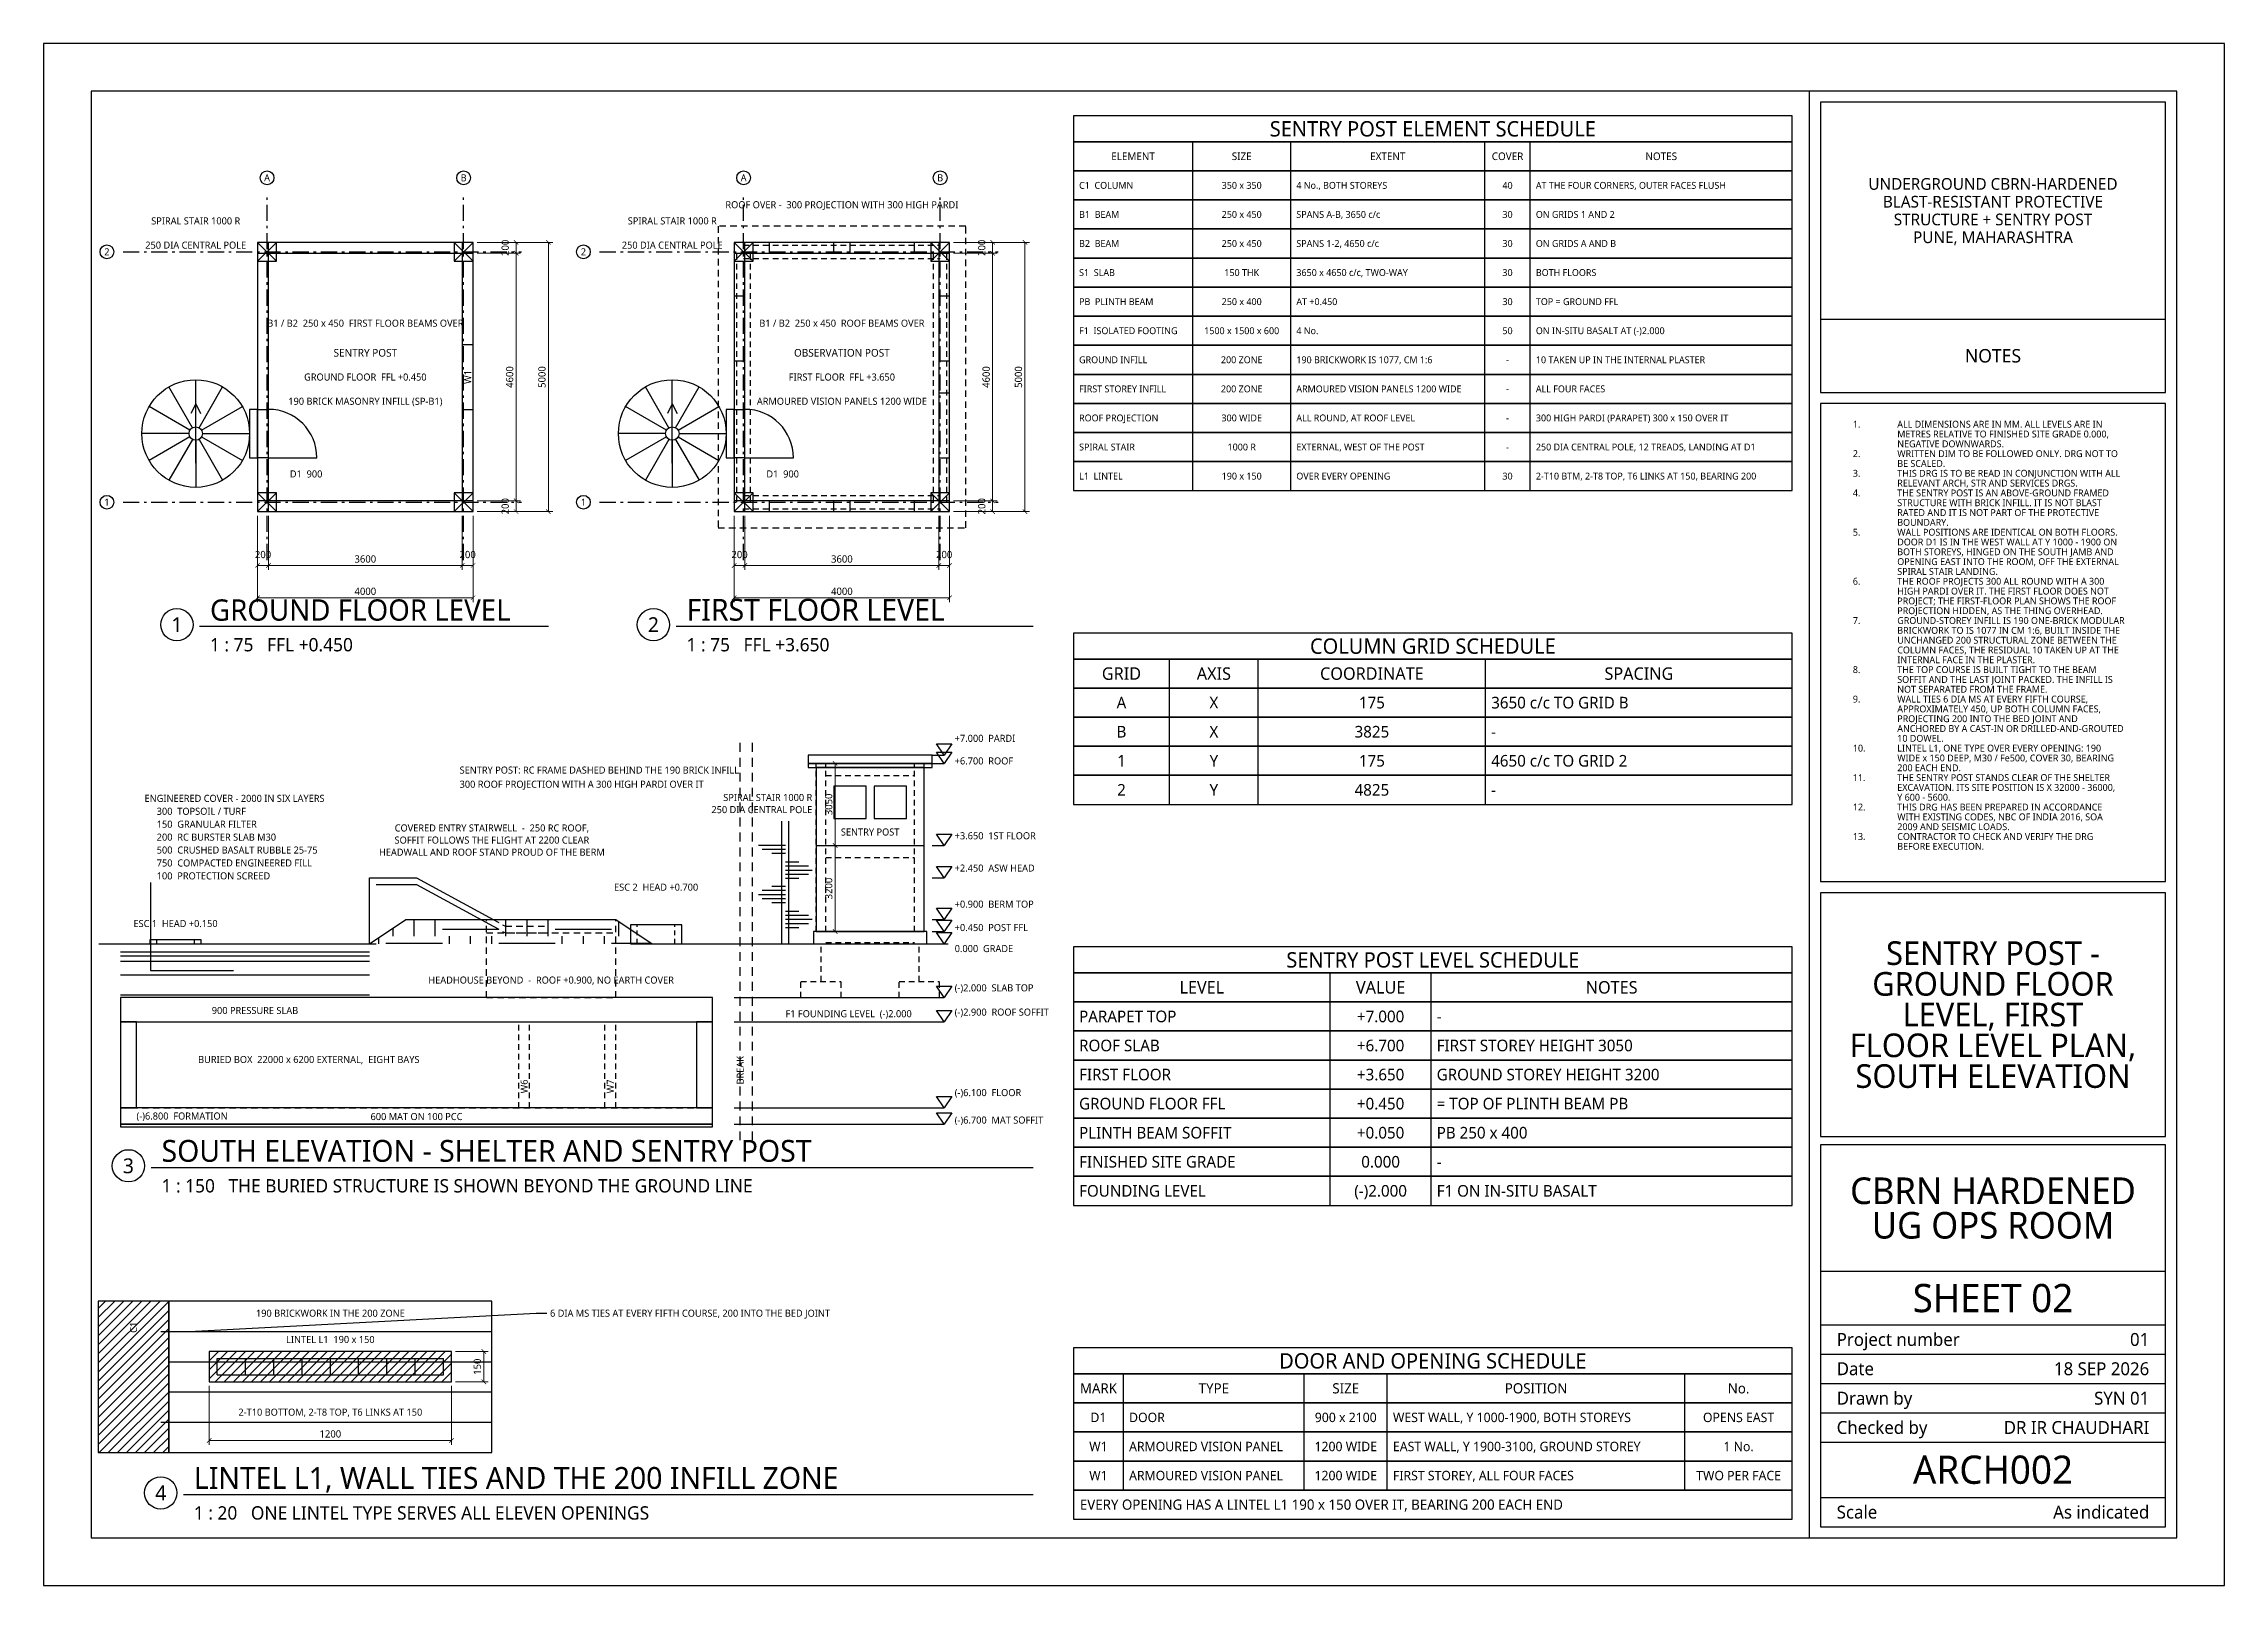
# Model space of a CAD drawing. Header units: millimetres. Extents: x 27 to 567, y 19 to 401.
import ezdxf
from ezdxf.enums import TextEntityAlignment as Align

# ---------------------------------------------------------------- set-up
doc = ezdxf.new("R2010")
doc.units = ezdxf.units.MM
for name, color, linetype in [('A-COVER', 8, 'Continuous'), ('A-EQUIP', 5, 'Continuous'), ('A-OPEN', 1, 'Continuous'), ('A-OVER', 8, 'Continuous'), ('A-WALL', 7, 'Continuous'), ('A-WALL-IN', 7, 'Continuous'), ('S-CALLOUT', 7, 'Continuous'), ('S-CENTER', 7, 'Continuous'), ('S-DIM', 7, 'Continuous'), ('S-GRID', 7, 'Continuous'), ('S-HATCH', 8, 'Continuous'), ('S-LEVEL', 7, 'Continuous'), ('S-NOTE', 7, 'Continuous'), ('S-TABLE', 7, 'Continuous'), ('S-TEXT', 7, 'Continuous'), ('S-TITLE', 7, 'Continuous')]:
    doc.layers.add(name, color=color, linetype=linetype)
doc.styles.add('OpenSans', font='OpenSans-Regular.ttf')
doc.dimstyles.new('A2-DIM-S', dxfattribs={"dimtxt": 1.8, "dimasz": 1.1, "dimexe": 1.1, "dimexo": 1, "dimgap": 0.7, "dimtad": 1, "dimdec": 0, "dimtxsty": 'OpenSans', "dimblk": 'ARCHTICK', "dimcen": 2.5, "dimclrd": 7, "dimclre": 7, "dimclrt": 7, "dimazin": 3, "dimtfac": 1, "dimtmove": 0, "dimatfit": 3, "dimlwd": 13, "dimlwe": 13})

msp = doc.modelspace()

# ---------------------------------------------------------------- texts
at = {"layer": 'S-GRID', "style": 'OpenSans'}
for s, p in [('A', (82.3333, 367.6667)), ('B', (131, 367.6667)), ('A', (200.3333, 367.6667)), ('B', (249, 367.6667)), ('2', (42.6667, 349.3333)), ('2', (160.6667, 349.3333)), ('1', (42.6667, 287.3333)), ('1', (160.6667, 287.3333))]:
    msp.add_text(s, height=1.75, dxfattribs=at).set_placement(p, align=Align.MIDDLE_CENTER)
at = {"layer": 'S-LEVEL', "style": 'OpenSans'}
for s, p in [('+7.000  PARDI', (252.6, 228.8667)), ('+6.700  ROOF', (252.6, 223.2667)), ('+3.650  1ST FLOOR', (252.6, 204.7333)), ('+2.450  ASW HEAD', (252.6, 196.7333)), ('+0.900  BERM TOP', (252.6, 187.8)), ('+0.450  POST FFL', (252.6, 182)), ('0.000  GRADE', (252.6, 176.8)), ('(-)2.000  SLAB TOP', (252.6, 167.0667)), ('(-)2.900  ROOF SOFFIT', (252.6, 161.0667)), ('(-)6.100  FLOOR', (252.6, 141.1333)), ('(-)6.700  MAT SOFFIT', (252.6, 134.3333))]:
    msp.add_text(s, height=1.75, dxfattribs=at).set_placement(p, align=Align.MIDDLE_LEFT)
at = {"layer": 'S-NOTE', "style": 'OpenSans'}
for s, p in [('1.', (475, 305.8)), ('ALL DIMENSIONS ARE IN MM. ALL LEVELS ARE IN', (486, 305.8)), ('METRES RELATIVE TO FINISHED SITE GRADE 0.000,', (486, 303.369)), ('NEGATIVE DOWNWARDS.', (486, 300.938)), ('2.', (475, 298.507)), ('WRITTEN DIM TO BE FOLLOWED ONLY. DRG NOT TO', (486, 298.507)), ('BE SCALED.', (486, 296.076)), ('3.', (475, 293.645)), ('THIS DRG IS TO BE READ IN CONJUNCTION WITH ALL', (486, 293.645)), ('RELEVANT ARCH, STR AND SERVICES DRGS.', (486, 291.214)), ('4.', (475, 288.783)), ('THE SENTRY POST IS AN ABOVE-GROUND FRAMED', (486, 288.783)), ('STRUCTURE WITH BRICK INFILL. IT IS NOT BLAST', (486, 286.352)), ('RATED AND IT IS NOT PART OF THE PROTECTIVE', (486, 283.921)), ('BOUNDARY.', (486, 281.49)), ('5.', (475, 279.059)), ('WALL POSITIONS ARE IDENTICAL ON BOTH FLOORS.', (486, 279.059)), ('DOOR D1 IS IN THE WEST WALL AT Y 1000 - 1900 ON', (486, 276.628)), ('BOTH STOREYS, HINGED ON THE SOUTH JAMB AND', (486, 274.197)), ('SPIRAL STAIR LANDING.', (486, 269.335)), ('OPENING EAST INTO THE ROOM, OFF THE EXTERNAL', (486, 271.766)), ('6.', (475, 266.904)), ('THE ROOF PROJECTS 300 ALL ROUND WITH A 300', (486, 266.904)), ('HIGH PARDI OVER IT. THE FIRST FLOOR DOES NOT', (486, 264.473)), ('PROJECT; THE FIRST-FLOOR PLAN SHOWS THE ROOF', (486, 262.042)), ('PROJECTION HIDDEN, AS THE THING OVERHEAD.', (486, 259.611)), ('7.', (475, 257.18)), ('GROUND-STOREY INFILL IS 190 ONE-BRICK MODULAR', (486, 257.18)), ('UNCHANGED 200 STRUCTURAL ZONE BETWEEN THE', (486, 252.318)), ('BRICKWORK TO IS 1077 IN CM 1:6, BUILT INSIDE THE', (486, 254.749)), ('INTERNAL FACE IN THE PLASTER.', (486, 247.456)), ('COLUMN FACES, THE RESIDUAL 10 TAKEN UP AT THE', (486, 249.887)), ('8.', (475, 245.025)), ('THE TOP COURSE IS BUILT TIGHT TO THE BEAM', (486, 245.025)), ('SOFFIT AND THE LAST JOINT PACKED. THE INFILL IS', (486, 242.594)), ('9.', (475, 237.732)), ('WALL TIES 6 DIA MS AT EVERY FIFTH COURSE,', (486, 237.732)), ('NOT SEPARATED FROM THE FRAME.', (486, 240.163)), ('APPROXIMATELY 450, UP BOTH COLUMN FACES,', (486, 235.301)), ('PROJECTING 200 INTO THE BED JOINT AND', (486, 232.87)), ('10.', (475, 225.577)), ('ANCHORED BY A CAST-IN OR DRILLED-AND-GROUTED', (486, 230.439)), ('10 DOWEL.', (486, 228.008)), ('LINTEL L1, ONE TYPE OVER EVERY OPENING: 190', (486, 225.577)), ('WIDE x 150 DEEP, M30 / Fe500, COVER 30, BEARING', (486, 223.146)), ('200 EACH END.', (486, 220.715)), ('11.', (475, 218.284)), ('THE SENTRY POST STANDS CLEAR OF THE SHELTER', (486, 218.284)), ('EXCAVATION. ITS SITE POSITION IS X 32000 - 36000,', (486, 215.853)), ('12.', (475, 210.991)), ('Y 600 - 5600.', (486, 213.422)), ('THIS DRG HAS BEEN PREPARED IN ACCORDANCE', (486, 210.991)), ('13.', (475, 203.698)), ('WITH EXISTING CODES, NBC OF INDIA 2016, SOA', (486, 208.56)), ('2009 AND SEISMIC LOADS.', (486, 206.129)), ('CONTRACTOR TO CHECK AND VERIFY THE DRG', (486, 203.698)), ('BEFORE EXECUTION.', (486, 201.267))]:
    msp.add_text(s, height=1.7, dxfattribs=at).set_placement(p)
at = {"layer": 'S-TABLE', "style": 'OpenSans'}
for s, height, p in [('SENTRY POST ELEMENT SCHEDULE', 3.8, (371, 379.8)), ('ELEMENT', 1.88, (296.7685, 373)), ('SIZE', 1.88, (323.6682, 373)), ('EXTENT', 1.88, (359.8419, 373)), ('COVER', 1.88, (389.4963, 373)), ('NOTES', 1.88, (427.5541, 373)), ('350 x 350', 1.7, (323.6682, 365.8)), ('40', 1.7, (389.4963, 365.8)), ('250 x 450', 1.7, (323.6682, 358.6)), ('30', 1.7, (389.4963, 358.6)), ('250 x 450', 1.7, (323.6682, 351.4)), ('30', 1.7, (389.4963, 351.4)), ('150 THK', 1.7, (323.6682, 344.2)), ('30', 1.7, (389.4963, 344.2)), ('250 x 400', 1.7, (323.6682, 337)), ('30', 1.7, (389.4963, 337)), ('1500 x 1500 x 600', 1.7, (323.6682, 329.8)), ('50', 1.7, (389.4963, 329.8)), ('200 ZONE', 1.7, (323.6682, 322.6)), ('-', 1.7, (389.4963, 322.6)), ('200 ZONE', 1.7, (323.6682, 315.4)), ('-', 1.7, (389.4963, 315.4)), ('300 WIDE', 1.7, (323.6682, 308.2)), ('-', 1.7, (389.4963, 308.2)), ('1000 R', 1.7, (323.6682, 301)), ('-', 1.7, (389.4963, 301)), ('190 x 150', 1.7, (323.6682, 293.8)), ('30', 1.7, (389.4963, 293.8)), ('COLUMN GRID SCHEDULE', 3.8, (371, 251.7)), ('GRID', 3.08, (293.8986, 244.9)), ('AXIS', 3.08, (316.7772, 244.9)), ('COORDINATE', 3.08, (355.9043, 244.9)), ('SPACING', 3.08, (422.0256, 244.9)), ('A', 2.88, (293.8986, 237.7)), ('X', 2.88, (316.7772, 237.7)), ('175', 2.88, (355.9043, 237.7)), ('B', 2.88, (293.8986, 230.5)), ('X', 2.88, (316.7772, 230.5)), ('3825', 2.88, (355.9043, 230.5)), ('1', 2.88, (293.8986, 223.3)), ('Y', 2.88, (316.7772, 223.3)), ('175', 2.88, (355.9043, 223.3)), ('2', 2.88, (293.8986, 216.1)), ('Y', 2.88, (316.7772, 216.1)), ('4825', 2.88, (355.9043, 216.1)), ('SENTRY POST LEVEL SCHEDULE', 3.8, (371, 174)), ('LEVEL', 3.08, (313.796, 167.2)), ('VALUE', 3.08, (358.0692, 167.2)), ('NOTES', 3.08, (415.2732, 167.2)), ('+7.000', 2.88, (358.0692, 160)), ('+6.700', 2.88, (358.0692, 152.8)), ('+3.650', 2.88, (358.0692, 145.6)), ('+0.450', 2.88, (358.0692, 138.4)), ('+0.050', 2.88, (358.0692, 131.2)), ('0.000', 2.88, (358.0692, 124)), ('(-)2.000', 2.88, (358.0692, 116.8)), ('DOOR AND OPENING SCHEDULE', 3.8, (371, 74.7)), ('MARK', 2.53, (288.1955, 67.9)), ('TYPE', 2.53, (316.7677, 67.9)), ('SIZE', 2.53, (349.4358, 67.9)), ('POSITION', 2.53, (396.5665, 67.9)), ('No.', 2.53, (446.7029, 67.9)), ('D1', 2.33, (288.1955, 60.7)), ('900 x 2100', 2.33, (349.4358, 60.7)), ('OPENS EAST', 2.33, (446.7029, 60.7)), ('W1', 2.33, (288.1955, 53.5)), ('1200 WIDE', 2.33, (349.4358, 53.5)), ('1 No.', 2.33, (446.7029, 53.5)), ('W1', 2.33, (288.1955, 46.3)), ('1200 WIDE', 2.33, (349.4358, 46.3)), ('TWO PER FACE', 2.33, (446.7029, 46.3))]:
    msp.add_text(s, height=height, dxfattribs=at).set_placement(p, align=Align.MIDDLE_CENTER)
for s, height, p in [('C1  COLUMN', 1.7, (283.4, 365.8)), ('4 No., BOTH STOREYS', 1.7, (337.1994, 365.8)), ('AT THE FOUR CORNERS, OUTER FACES FLUSH', 1.7, (396.5082, 365.8)), ('B1  BEAM', 1.7, (283.4, 358.6)), ('SPANS A-B, 3650 c/c', 1.7, (337.1994, 358.6)), ('ON GRIDS 1 AND 2', 1.7, (396.5082, 358.6)), ('B2  BEAM', 1.7, (283.4, 351.4)), ('SPANS 1-2, 4650 c/c', 1.7, (337.1994, 351.4)), ('ON GRIDS A AND B', 1.7, (396.5082, 351.4)), ('S1  SLAB', 1.7, (283.4, 344.2)), ('3650 x 4650 c/c, TWO-WAY', 1.7, (337.1994, 344.2)), ('BOTH FLOORS', 1.7, (396.5082, 344.2)), ('PB  PLINTH BEAM', 1.7, (283.4, 337)), ('AT +0.450', 1.7, (337.1994, 337)), ('TOP = GROUND FFL', 1.7, (396.5082, 337)), ('F1  ISOLATED FOOTING', 1.7, (283.4, 329.8)), ('4 No.', 1.7, (337.1994, 329.8)), ('ON IN-SITU BASALT AT (-)2.000', 1.7, (396.5082, 329.8)), ('GROUND INFILL', 1.7, (283.4, 322.6)), ('190 BRICKWORK IS 1077, CM 1:6', 1.7, (337.1994, 322.6)), ('10 TAKEN UP IN THE INTERNAL PLASTER', 1.7, (396.5082, 322.6)), ('FIRST STOREY INFILL', 1.7, (283.4, 315.4)), ('ARMOURED VISION PANELS 1200 WIDE', 1.7, (337.1994, 315.4)), ('ALL FOUR FACES', 1.7, (396.5082, 315.4)), ('ROOF PROJECTION', 1.7, (283.4, 308.2)), ('ALL ROUND, AT ROOF LEVEL', 1.7, (337.1994, 308.2)), ('300 HIGH PARDI (PARAPET) 300 x 150 OVER IT', 1.7, (396.5082, 308.2)), ('SPIRAL STAIR', 1.7, (283.4, 301)), ('EXTERNAL, WEST OF THE POST', 1.7, (337.1994, 301)), ('250 DIA CENTRAL POLE, 12 TREADS, LANDING AT D1', 1.7, (396.5082, 301)), ('L1  LINTEL', 1.7, (283.4, 293.8)), ('OVER EVERY OPENING', 1.7, (337.1994, 293.8)), ('2-T10 BTM, 2-T8 TOP, T6 LINKS AT 150, BEARING 200', 1.7, (396.5082, 293.8)), ('3650 c/c TO GRID B', 2.88, (385.4513, 237.7)), ('-', 2.88, (385.4513, 230.5)), ('4650 c/c TO GRID 2', 2.88, (385.4513, 223.3)), ('-', 2.88, (385.4513, 216.1)), ('PARAPET TOP', 2.88, (283.4, 160)), ('-', 2.88, (371.9465, 160)), ('ROOF SLAB', 2.88, (283.4, 152.8)), ('FIRST STOREY HEIGHT 3050', 2.88, (371.9465, 152.8)), ('FIRST FLOOR', 2.88, (283.4, 145.6)), ('GROUND STOREY HEIGHT 3200', 2.88, (371.9465, 145.6)), ('GROUND FLOOR FFL', 2.88, (283.4, 138.4)), ('= TOP OF PLINTH BEAM PB', 2.88, (371.9465, 138.4)), ('PLINTH BEAM SOFFIT', 2.88, (283.4, 131.2)), ('PB 250 x 400', 2.88, (371.9465, 131.2)), ('FINISHED SITE GRADE', 2.88, (283.4, 124)), ('-', 2.88, (371.9465, 124)), ('FOUNDING LEVEL', 2.88, (283.4, 116.8)), ('F1 ON IN-SITU BASALT', 2.88, (371.9465, 116.8)), ('DOOR', 2.33, (295.7909, 60.7)), ('WEST WALL, Y 1000-1900, BOTH STOREYS', 2.33, (361.1271, 60.7)), ('ARMOURED VISION PANEL', 2.33, (295.7909, 53.5)), ('EAST WALL, Y 1900-3100, GROUND STOREY', 2.33, (361.1271, 53.5)), ('ARMOURED VISION PANEL', 2.33, (295.7909, 46.3)), ('FIRST STOREY, ALL FOUR FACES', 2.33, (361.1271, 46.3)), ('EVERY OPENING HAS A LINTEL L1 190 x 150 OVER IT, BEARING 200 EACH END', 2.53, (283.6, 39.1))]:
    msp.add_text(s, height=height, dxfattribs=at).set_placement(p, align=Align.MIDDLE_LEFT)
at = {"layer": 'S-TEXT', "style": 'OpenSans'}
for s, height, p in [('ROOF OVER -  300 PROJECTION WITH 300 HIGH PARDI', 1.75, (224.6667, 361)), ('SPIRAL STAIR 1000 R', 1.75, (64.6667, 357)), ('SPIRAL STAIR 1000 R', 1.75, (182.6667, 357)), ('250 DIA CENTRAL POLE', 1.75, (64.6667, 351)), ('250 DIA CENTRAL POLE', 1.75, (182.6667, 351)), ('B1 / B2  250 x 450  FIRST FLOOR BEAMS OVER', 1.75, (106.6667, 331.6667)), ('B1 / B2  250 x 450  ROOF BEAMS OVER', 1.75, (224.6667, 331.6667)), ('SENTRY POST', 1.9, (106.6667, 324.3333)), ('OBSERVATION POST', 1.9, (224.6667, 324.3333)), ('GROUND FLOOR  FFL +0.450', 1.75, (106.6667, 318.3333)), ('FIRST FLOOR  FFL +3.650', 1.75, (224.6667, 318.3333)), ('190 BRICK MASONRY INFILL (SP-B1)', 1.75, (106.6667, 312.3333)), ('ARMOURED VISION PANELS 1200 WIDE', 1.75, (224.6667, 312.3333)), ('D1  900', 1.75, (92, 294.3333)), ('D1  900', 1.75, (210, 294.3333)), ('COVERED ENTRY STAIRWELL  -  250 RC ROOF,', 1.75, (138, 206.6667)), ('SENTRY POST', 1.75, (231.6667, 205.6667)), ('HEADWALL AND ROOF STAND PROUD OF THE BERM', 1.75, (138, 200.6667)), ('SOFFIT FOLLOWS THE FLIGHT AT 2200 CLEAR', 1.75, (138, 203.6667)), ('ESC 2  HEAD +0.700', 1.75, (178.6667, 192)), ('ESC 1  HEAD +0.150', 1.75, (59.6667, 183)), ('HEADHOUSE BEYOND  -  ROOF +0.900, NO EARTH COVER', 1.75, (152.6667, 169)), ('900 PRESSURE SLAB', 1.75, (79.3333, 161.4667)), ('F1 FOUNDING LEVEL  (-)2.000', 1.75, (226.3333, 160.6667)), ('BURIED BOX  22000 x 6200 EXTERNAL,  EIGHT BAYS', 1.75, (92.6667, 149.3333)), ('600 MAT ON 100 PCC', 1.75, (119.3333, 135.2)), ('190 BRICKWORK IN THE 200 ZONE', 1.75, (98, 86.5)), ('LINTEL L1  190 x 150', 1.75, (98, 80)), ('2-T10 BOTTOM, 2-T8 TOP, T6 LINKS AT 150', 1.75, (98, 62))]:
    msp.add_text(s, height=height, dxfattribs=at).set_placement(p, align=Align.MIDDLE_CENTER)
for s, p in [('W1', (132, 318.3333)), ('BREAK', (199.5, 146.6667)), ('W6', (146, 142.6667)), ('W7', (167.3333, 142.6667)), ('C1', (49.25, 83))]:
    msp.add_text(s, height=1.75, rotation=90, dxfattribs=at).set_placement(p, align=Align.MIDDLE_CENTER)
for s, p in [('1 : 75   FFL +0.450', (68.2, 250.4)), ('1 : 75   FFL +3.650', (186.2, 250.4)), ('1 : 150   THE BURIED STRUCTURE IS SHOWN BEYOND THE GROUND LINE', (56.2, 116.4)), ('1 : 20   ONE LINTEL TYPE SERVES ALL ELEVEN OPENINGS', (64.2, 35.4))]:
    msp.add_text(s, height=3.3, dxfattribs=at).set_placement(p)
for s, p in [('SENTRY POST: RC FRAME DASHED BEHIND THE 190 BRICK INFILL', (130, 221)), ('300 ROOF PROJECTION WITH A 300 HIGH PARDI OVER IT', (130, 217.5)), ('ENGINEERED COVER - 2000 IN SIX LAYERS', (52, 214)), ('300  TOPSOIL / TURF', (55, 210.8)), ('200  RC BURSTER SLAB M30', (55, 204.4)), ('150  GRANULAR FILTER', (55, 207.6)), ('500  CRUSHED BASALT RUBBLE 25-75', (55, 201.2)), ('750  COMPACTED ENGINEERED FILL', (55, 198)), ('100  PROTECTION SCREED', (55, 194.8)), ('(-)6.800  FORMATION', (50, 135.3333)), ('6 DIA MS TIES AT EVERY FIFTH COURSE, 200 INTO THE BED JOINT', (152.4, 86.5))]:
    msp.add_text(s, height=1.75, dxfattribs=at).set_placement(p, align=Align.MIDDLE_LEFT)
for s, p in [('250 DIA CENTRAL POLE', (217.3333, 210.3333)), ('SPIRAL STAIR 1000 R', (217.3333, 213.3333))]:
    msp.add_text(s, height=1.75, dxfattribs=at).set_placement(p, align=Align.RIGHT)
at = {"layer": 'S-TITLE', "style": 'OpenSans'}
for s, height, p in [('UNDERGROUND CBRN-HARDENED', 2.9, (509.7, 366.15)), ('BLAST-RESISTANT PROTECTIVE', 2.9, (509.7, 361.75)), ('STRUCTURE + SENTRY POST', 2.9, (509.7, 357.35)), ('PUNE, MAHARASHTRA', 2.9, (509.7, 352.95)), ('NOTES', 3.335, (509.7, 323.6)), ('1', 3.672, (60, 257)), ('2', 3.672, (178, 257)), ('SENTRY POST -', 5.855759, (509.7, 175.675)), ('GROUND FLOOR', 5.855759, (509.7, 168.0625)), ('LEVEL, FIRST', 5.855759, (509.7, 160.45)), ('FLOOR LEVEL PLAN,', 5.855759, (509.7, 152.8375)), ('SOUTH ELEVATION', 5.855759, (509.7, 145.225)), ('3', 3.672, (48, 123)), ('CBRN HARDENED', 6.58, (509.7, 116.827)), ('UG OPS ROOM', 6.58, (509.7, 108.273)), ('SHEET 02', 7, (509.7, 90.25)), ('ARCH002', 7, (509.7, 47.75)), ('4', 3.672, (56, 42))]:
    msp.add_text(s, height=height, dxfattribs=at).set_placement(p, align=Align.MIDDLE_CENTER)
for s, height, p in [('GROUND FLOOR LEVEL', 5.263722, (68.2, 258)), ('FIRST FLOOR LEVEL', 5.4, (186.2, 258)), ('SOUTH ELEVATION - SHELTER AND SENTRY POST', 5.4, (56.2, 124)), ('LINTEL L1, WALL TIES AND THE 200 INFILL ZONE', 5.4, (64.2, 43))]:
    msp.add_text(s, height=height, dxfattribs=at).set_placement(p)
for s, p in [('Project number', (471, 80)), ('Date', (471, 72.75)), ('Drawn by', (471, 65.45)), ('Checked by', (471, 58.2)), ('Scale', (471, 37.25))]:
    msp.add_text(s, height=3.2, dxfattribs=at).set_placement(p, align=Align.MIDDLE_LEFT)
for s, p in [('01', (548.4, 80)), ('18 SEP 2026', (548.4, 72.75)), ('SYN 01', (548.4, 65.45)), ('DR IR CHAUDHARI', (548.4, 58.2)), ('As indicated', (548.4, 37.25))]:
    msp.add_text(s, height=3.2, dxfattribs=at).set_placement(p, align=Align.MIDDLE_RIGHT)

# ---------------------------------------------------------------- blocks, each defined once
blk = doc.blocks.new('_ARCHTICK')
at = {"color": 0, "linetype": 'BYBLOCK', "const_width": 0.15}
blk.add_lwpolyline([(-0.5, -0.5), (0.5, 0.5)], dxfattribs=at)
blk = doc.blocks.new('A2-LEVEL')
at = {"layer": 'S-LEVEL'}
blk.add_lwpolyline([(0, 0), (-1.9, 2.8), (1.9, 2.8)], close=True, dxfattribs=at)

# ---------------------------------------------------------------- dimensions: what is measured, and where the dimension line sits
at = {"layer": 'S-DIM'}
for base, p1, p2, override in [((144, 349), (133.3333, 349), (133.3333, 351.6667), {"dimlfac": 75}), ((152, 285), (133.3333, 285), (133.3333, 351.6667), {"dimlfac": 75}), ((262, 349), (251.3333, 349), (251.3333, 351.6667), {"dimlfac": 75}), ((270, 285), (251.3333, 285), (251.3333, 351.6667), {"dimlfac": 75}), ((144, 287.6667), (133.3333, 287.6667), (133.3333, 349), {"dimlfac": 75}), ((262, 287.6667), (251.3333, 287.6667), (251.3333, 349), {"dimlfac": 75}), ((144, 285), (133.3333, 285), (133.3333, 287.6667), {"dimlfac": 75}), ((262, 285), (251.3333, 285), (251.3333, 287.6667), {"dimlfac": 75}), ((223, 202.3333), (218.3333, 202.3333), (218.3333, 222.6667), {"dimlfac": 150}), ((223, 181), (218.3333, 181), (218.3333, 202.3333), {"dimlfac": 150}), ((136, 69.5), (128, 69.5), (128, 77), {"dimlfac": 20})]:
    msp.add_linear_dim(base=base, p1=p1, p2=p2, angle=90, dimstyle='A2-DIM-S', override=override, dxfattribs=at).render()
for base, p1, p2, override in [((80, 271.6667), (80, 285), (82.6667, 285), {"dimlfac": 75}), ((80, 263.6667), (80, 285), (133.3333, 285), {"dimlfac": 75}), ((82.6667, 271.6667), (82.6667, 285), (130.6667, 285), {"dimlfac": 75}), ((130.6667, 271.6667), (130.6667, 285), (133.3333, 285), {"dimlfac": 75}), ((198, 271.6667), (198, 285), (200.6667, 285), {"dimlfac": 75}), ((198, 263.6667), (198, 285), (251.3333, 285), {"dimlfac": 75}), ((200.6667, 271.6667), (200.6667, 285), (248.6667, 285), {"dimlfac": 75}), ((248.6667, 271.6667), (248.6667, 285), (251.3333, 285), {"dimlfac": 75}), ((68, 55), (68, 69.5), (128, 69.5), {"dimlfac": 20})]:
    msp.add_linear_dim(base=base, p1=p1, p2=p2, dimstyle='A2-DIM-S', override=override, dxfattribs=at).render()

# ---------------------------------------------------------------- hatches: boundary and pattern name
at = {"layer": 'A-COVER'}
h = msp.add_hatch(dxfattribs=at)
h.set_pattern_fill('EARTH', scale=2.2)
h.paths.add_polyline_path([(107.6667, 178), (116.6667, 178), (116.6667, 184), (107.6667, 178)])
h = msp.add_hatch(dxfattribs=at)
h.set_pattern_fill('EARTH', scale=2.2)
h.paths.add_polyline_path([(116.6667, 178), (168.6667, 178), (168.6667, 184), (116.6667, 184)])
h = msp.add_hatch(dxfattribs=at)
h.set_pattern_fill('EARTH', scale=2.2)
h.paths.add_polyline_path([(168.6667, 178), (177.6667, 178), (177.6667, 178), (168.6667, 184)])
at = {"layer": 'S-HATCH'}
h = msp.add_hatch(dxfattribs=at)
h.set_pattern_fill('ANSI31', scale=0.5)
h.paths.add_polyline_path([(40.5, 52), (58, 52), (58, 89.5), (40.5, 89.5)])
h = msp.add_hatch(dxfattribs=at)
h.set_pattern_fill('ANSI31', scale=0.5)
h.paths.add_polyline_path([(68, 69.5), (128, 69.5), (128, 77), (68, 77)])

# ---------------------------------------------------------------- linework, layer by layer
at = {"layer": 'A-COVER'}
for p, q in [((46, 176), (107.6667, 176)), ((46, 175), (107.6667, 175)), ((46, 173.6667), (107.6667, 173.6667)), ((202.3333, 178), (251, 178)), ((46, 170.3333), (107.6667, 170.3333)), ((46, 165.3333), (107.6667, 165.3333))]:
    msp.add_line(p, q, dxfattribs=at)
msp.add_lwpolyline([(40.6667, 178), (107.6667, 178), (116.6667, 184), (168.6667, 184), (177.6667, 178), (198, 178)], dxfattribs=at)
at = {"layer": 'A-EQUIP'}
for points in [[(56, 82), (68, 82)], [(70, 75.25), (126, 75.25)], [(70, 71.25), (70, 75.25)], [(70, 71.25), (126, 71.25)], [(77, 71.25), (77, 75.25)], [(84, 71.25), (84, 75.25)], [(91, 71.25), (91, 75.25)], [(98, 71.25), (98, 75.25)], [(105, 71.25), (105, 75.25)], [(112, 71.25), (112, 75.25)], [(119, 71.25), (119, 75.25)], [(126, 71.25), (126, 75.25)], [(56, 59.5), (68, 59.5)]]:
    msp.add_lwpolyline(points, dxfattribs=at)
at = {"layer": 'A-OPEN'}
for p, q in [((82.6667, 298.3333), (82.6667, 310.3333)), ((200.6667, 298.3333), (200.6667, 310.3333)), ((82.6667, 298.3333), (94.6667, 298.3333)), ((200.6667, 298.3333), (212.6667, 298.3333)), ((55, 178), (55, 179)), ((64.3333, 178), (64.3333, 179)), ((174, 182.2), (174, 182.6667)), ((174, 180.1), (174, 181.3)), ((174, 178), (174, 179.2)), ((183.3333, 182.2), (183.3333, 182.6667)), ((183.3333, 180.1), (183.3333, 181.3)), ((183.3333, 178), (183.3333, 179.2))]:
    msp.add_line(p, q, dxfattribs=at)
for points in [[(206.6667, 349), (222.6667, 349), (222.6667, 351.6667), (206.6667, 351.6667)], [(226.6667, 349), (242.6667, 349), (242.6667, 351.6667), (226.6667, 351.6667)], [(198, 322.3333), (200.6667, 322.3333), (200.6667, 338.3333), (198, 338.3333)], [(248.6667, 322.3333), (251.3333, 322.3333), (251.3333, 338.3333), (248.6667, 338.3333)], [(130.6667, 310.3333), (133.3333, 310.3333), (133.3333, 326.3333), (130.6667, 326.3333)], [(248.6667, 298.3333), (251.3333, 298.3333), (251.3333, 314.3333), (248.6667, 314.3333)], [(206.6667, 285), (222.6667, 285), (222.6667, 287.6667), (206.6667, 287.6667)], [(226.6667, 285), (242.6667, 285), (242.6667, 287.6667), (226.6667, 287.6667)], [(222.6667, 209), (230.6667, 209), (230.6667, 217), (222.6667, 217)], [(232.6667, 209), (240.6667, 209), (240.6667, 217), (232.6667, 217)], [(53.3333, 178), (66, 178), (66, 179), (53.3333, 179)], [(172.3333, 178), (185, 178), (185, 182.6667), (172.3333, 182.6667)], [(68, 69.5), (128, 69.5), (128, 77), (68, 77)]]:
    msp.add_lwpolyline(points, close=True, dxfattribs=at)
for centre in [(82.6667, 298.3333), (200.6667, 298.3333)]:
    msp.add_arc(centre, 12, 0, 90, dxfattribs=at)
at = {"layer": 'A-OVER'}
for p, q in [((194, 355.6667), (194, 354.0667)), ((194, 352.9667), (194, 351.3667)), ((195.9333, 355.6667), (194.3333, 355.6667)), ((198.6333, 355.6667), (197.0333, 355.6667)), ((201.3333, 355.6667), (199.7333, 355.6667)), ((200.3333, 351), (201.7333, 351)), ((204.0333, 355.6667), (202.4333, 355.6667)), ((202.7333, 351), (204.1333, 351)), ((206.7333, 355.6667), (205.1333, 355.6667)), ((205.1333, 351), (206.5333, 351)), ((207.5333, 351), (208.9333, 351)), ((209.4333, 355.6667), (207.8333, 355.6667)), ((209.9333, 351), (211.3333, 351)), ((212.1333, 355.6667), (210.5333, 355.6667)), ((212.3333, 351), (213.7333, 351)), ((214.8333, 355.6667), (213.2333, 355.6667)), ((214.7333, 351), (216.1333, 351)), ((217.5333, 355.6667), (215.9333, 355.6667)), ((217.1333, 351), (218.5333, 351)), ((220.2333, 355.6667), (218.6333, 355.6667)), ((219.5333, 351), (220.9333, 351)), ((222.9333, 355.6667), (221.3333, 355.6667)), ((221.9333, 351), (223.3333, 351)), ((225.6333, 355.6667), (224.0333, 355.6667)), ((224.3333, 351), (225.7333, 351)), ((228.3333, 355.6667), (226.7333, 355.6667)), ((226.7333, 351), (228.1333, 351)), ((229.1333, 351), (230.5333, 351)), ((231.0333, 355.6667), (229.4333, 355.6667)), ((231.5333, 351), (232.9333, 351)), ((233.7333, 355.6667), (232.1333, 355.6667)), ((233.9333, 351), (235.3333, 351)), ((236.4333, 355.6667), (234.8333, 355.6667)), ((236.3333, 351), (237.7333, 351)), ((239.1333, 355.6667), (237.5333, 355.6667)), ((238.7333, 351), (240.1333, 351)), ((241.8333, 355.6667), (240.2333, 355.6667)), ((241.1333, 351), (242.5333, 351)), ((244.5333, 355.6667), (242.9333, 355.6667)), ((243.5333, 351), (244.9333, 351)), ((247.2333, 355.6667), (245.6333, 355.6667)), ((245.9333, 351), (247.3333, 351)), ((249.9333, 355.6667), (248.3333, 355.6667)), ((248.3333, 351), (249, 351)), ((252.6333, 355.6667), (251.0333, 355.6667)), ((255.3333, 355.6667), (253.7333, 355.6667)), ((255.3333, 353.9), (255.3333, 355.5)), ((255.3333, 351.2), (255.3333, 352.8)), ((194, 350.2667), (194, 348.6667)), ((194, 347.5667), (194, 345.9667)), ((198.6667, 347.3333), (198.6667, 348.7333)), ((198.6667, 344.9333), (198.6667, 346.3333)), ((200.3333, 347.6667), (201.7333, 347.6667)), ((202, 347.3333), (202, 348.7333)), ((202, 344.9333), (202, 346.3333)), ((202.7333, 347.6667), (204.1333, 347.6667)), ((205.1333, 347.6667), (206.5333, 347.6667)), ((207.5333, 347.6667), (208.9333, 347.6667)), ((209.9333, 347.6667), (211.3333, 347.6667)), ((212.3333, 347.6667), (213.7333, 347.6667)), ((214.7333, 347.6667), (216.1333, 347.6667)), ((217.1333, 347.6667), (218.5333, 347.6667)), ((219.5333, 347.6667), (220.9333, 347.6667)), ((221.9333, 347.6667), (223.3333, 347.6667)), ((224.3333, 347.6667), (225.7333, 347.6667)), ((226.7333, 347.6667), (228.1333, 347.6667)), ((229.1333, 347.6667), (230.5333, 347.6667)), ((231.5333, 347.6667), (232.9333, 347.6667)), ((233.9333, 347.6667), (235.3333, 347.6667)), ((236.3333, 347.6667), (237.7333, 347.6667)), ((238.7333, 347.6667), (240.1333, 347.6667)), ((241.1333, 347.6667), (242.5333, 347.6667)), ((243.5333, 347.6667), (244.9333, 347.6667)), ((245.9333, 347.6667), (247.3333, 347.6667)), ((247.3333, 347.3333), (247.3333, 348.7333)), ((247.3333, 344.9333), (247.3333, 346.3333)), ((248.3333, 347.6667), (249, 347.6667)), ((250.6667, 347.3333), (250.6667, 348.7333)), ((250.6667, 344.9333), (250.6667, 346.3333)), ((255.3333, 348.5), (255.3333, 350.1)), ((255.3333, 345.8), (255.3333, 347.4)), ((194, 344.8667), (194, 343.2667)), ((194, 342.1667), (194, 340.5667)), ((198.6667, 342.5333), (198.6667, 343.9333)), ((198.6667, 340.1333), (198.6667, 341.5333)), ((202, 342.5333), (202, 343.9333)), ((202, 340.1333), (202, 341.5333)), ((247.3333, 342.5333), (247.3333, 343.9333)), ((247.3333, 340.1333), (247.3333, 341.5333)), ((250.6667, 342.5333), (250.6667, 343.9333)), ((250.6667, 340.1333), (250.6667, 341.5333)), ((255.3333, 343.1), (255.3333, 344.7)), ((255.3333, 340.4), (255.3333, 342)), ((194, 339.4667), (194, 337.8667)), ((194, 336.7667), (194, 335.1667)), ((198.6667, 337.7333), (198.6667, 339.1333)), ((198.6667, 335.3333), (198.6667, 336.7333)), ((202, 337.7333), (202, 339.1333)), ((202, 335.3333), (202, 336.7333)), ((247.3333, 337.7333), (247.3333, 339.1333)), ((247.3333, 335.3333), (247.3333, 336.7333)), ((250.6667, 337.7333), (250.6667, 339.1333)), ((250.6667, 335.3333), (250.6667, 336.7333)), ((255.3333, 337.7), (255.3333, 339.3)), ((255.3333, 335), (255.3333, 336.6)), ((194, 334.0667), (194, 332.4667)), ((194, 331.3667), (194, 329.7667)), ((198.6667, 332.9333), (198.6667, 334.3333)), ((198.6667, 330.5333), (198.6667, 331.9333)), ((198.6667, 328.1333), (198.6667, 329.5333)), ((202, 332.9333), (202, 334.3333)), ((202, 330.5333), (202, 331.9333)), ((202, 328.1333), (202, 329.5333)), ((247.3333, 332.9333), (247.3333, 334.3333)), ((247.3333, 330.5333), (247.3333, 331.9333)), ((247.3333, 328.1333), (247.3333, 329.5333)), ((250.6667, 332.9333), (250.6667, 334.3333)), ((250.6667, 330.5333), (250.6667, 331.9333)), ((250.6667, 328.1333), (250.6667, 329.5333)), ((255.3333, 332.3), (255.3333, 333.9)), ((255.3333, 329.6), (255.3333, 331.2)), ((194, 328.6667), (194, 327.0667)), ((194, 325.9667), (194, 324.3667)), ((198.6667, 325.7333), (198.6667, 327.1333)), ((198.6667, 323.3333), (198.6667, 324.7333)), ((202, 325.7333), (202, 327.1333)), ((202, 323.3333), (202, 324.7333)), ((247.3333, 325.7333), (247.3333, 327.1333)), ((247.3333, 323.3333), (247.3333, 324.7333)), ((250.6667, 325.7333), (250.6667, 327.1333)), ((250.6667, 323.3333), (250.6667, 324.7333)), ((255.3333, 326.9), (255.3333, 328.5)), ((255.3333, 324.2), (255.3333, 325.8)), ((194, 323.2667), (194, 321.6667)), ((194, 320.5667), (194, 318.9667)), ((198.6667, 320.9333), (198.6667, 322.3333)), ((198.6667, 318.5333), (198.6667, 319.9333)), ((202, 320.9333), (202, 322.3333)), ((202, 318.5333), (202, 319.9333)), ((247.3333, 320.9333), (247.3333, 322.3333)), ((247.3333, 318.5333), (247.3333, 319.9333)), ((250.6667, 320.9333), (250.6667, 322.3333)), ((250.6667, 318.5333), (250.6667, 319.9333)), ((255.3333, 321.5), (255.3333, 323.1)), ((255.3333, 318.8), (255.3333, 320.4)), ((194, 317.8667), (194, 316.2667)), ((194, 315.1667), (194, 313.5667)), ((198.6667, 316.1333), (198.6667, 317.5333)), ((198.6667, 313.7333), (198.6667, 315.1333)), ((202, 316.1333), (202, 317.5333)), ((202, 313.7333), (202, 315.1333)), ((247.3333, 316.1333), (247.3333, 317.5333)), ((247.3333, 313.7333), (247.3333, 315.1333)), ((250.6667, 316.1333), (250.6667, 317.5333)), ((250.6667, 313.7333), (250.6667, 315.1333)), ((255.3333, 316.1), (255.3333, 317.7)), ((255.3333, 313.4), (255.3333, 315)), ((194, 312.4667), (194, 310.8667)), ((194, 309.7667), (194, 308.1667)), ((198.6667, 311.3333), (198.6667, 312.7333)), ((198.6667, 308.9333), (198.6667, 310.3333)), ((198.6667, 306.5333), (198.6667, 307.9333)), ((202, 311.3333), (202, 312.7333)), ((202, 308.9333), (202, 310.3333)), ((202, 306.5333), (202, 307.9333)), ((247.3333, 311.3333), (247.3333, 312.7333)), ((247.3333, 308.9333), (247.3333, 310.3333)), ((247.3333, 306.5333), (247.3333, 307.9333)), ((250.6667, 311.3333), (250.6667, 312.7333)), ((250.6667, 308.9333), (250.6667, 310.3333)), ((250.6667, 306.5333), (250.6667, 307.9333)), ((255.3333, 310.7), (255.3333, 312.3)), ((255.3333, 308), (255.3333, 309.6)), ((194, 307.0667), (194, 305.4667)), ((194, 304.3667), (194, 302.7667)), ((198.6667, 304.1333), (198.6667, 305.5333)), ((198.6667, 301.7333), (198.6667, 303.1333)), ((202, 304.1333), (202, 305.5333)), ((202, 301.7333), (202, 303.1333)), ((247.3333, 304.1333), (247.3333, 305.5333)), ((247.3333, 301.7333), (247.3333, 303.1333)), ((250.6667, 304.1333), (250.6667, 305.5333)), ((250.6667, 301.7333), (250.6667, 303.1333)), ((255.3333, 305.3), (255.3333, 306.9)), ((255.3333, 302.6), (255.3333, 304.2)), ((194, 301.6667), (194, 300.0667)), ((194, 298.9667), (194, 297.3667)), ((198.6667, 299.3333), (198.6667, 300.7333)), ((198.6667, 296.9333), (198.6667, 298.3333)), ((202, 299.3333), (202, 300.7333)), ((202, 296.9333), (202, 298.3333)), ((247.3333, 299.3333), (247.3333, 300.7333)), ((247.3333, 296.9333), (247.3333, 298.3333)), ((250.6667, 299.3333), (250.6667, 300.7333)), ((250.6667, 296.9333), (250.6667, 298.3333)), ((255.3333, 299.9), (255.3333, 301.5)), ((255.3333, 297.2), (255.3333, 298.8)), ((194, 296.2667), (194, 294.6667)), ((194, 293.5667), (194, 291.9667)), ((198.6667, 294.5333), (198.6667, 295.9333)), ((198.6667, 292.1333), (198.6667, 293.5333)), ((202, 294.5333), (202, 295.9333)), ((202, 292.1333), (202, 293.5333)), ((247.3333, 294.5333), (247.3333, 295.9333)), ((247.3333, 292.1333), (247.3333, 293.5333)), ((250.6667, 294.5333), (250.6667, 295.9333)), ((250.6667, 292.1333), (250.6667, 293.5333)), ((255.3333, 294.5), (255.3333, 296.1)), ((255.3333, 291.8), (255.3333, 293.4)), ((194, 290.8667), (194, 289.2667)), ((194, 288.1667), (194, 286.5667)), ((198.6667, 289.7333), (198.6667, 291.1333)), ((198.6667, 287.3333), (198.6667, 288.7333)), ((200.3333, 289), (201.7333, 289)), ((202, 289.7333), (202, 291.1333)), ((202, 287.3333), (202, 288.7333)), ((202.7333, 289), (204.1333, 289)), ((205.1333, 289), (206.5333, 289)), ((207.5333, 289), (208.9333, 289)), ((209.9333, 289), (211.3333, 289)), ((212.3333, 289), (213.7333, 289)), ((214.7333, 289), (216.1333, 289)), ((217.1333, 289), (218.5333, 289)), ((219.5333, 289), (220.9333, 289)), ((221.9333, 289), (223.3333, 289)), ((224.3333, 289), (225.7333, 289)), ((226.7333, 289), (228.1333, 289)), ((229.1333, 289), (230.5333, 289)), ((231.5333, 289), (232.9333, 289)), ((233.9333, 289), (235.3333, 289)), ((236.3333, 289), (237.7333, 289)), ((238.7333, 289), (240.1333, 289)), ((241.1333, 289), (242.5333, 289)), ((243.5333, 289), (244.9333, 289)), ((245.9333, 289), (247.3333, 289)), ((247.3333, 289.7333), (247.3333, 291.1333)), ((247.3333, 287.3333), (247.3333, 288.7333)), ((248.3333, 289), (249, 289)), ((250.6667, 289.7333), (250.6667, 291.1333)), ((250.6667, 287.3333), (250.6667, 288.7333)), ((255.3333, 289.1), (255.3333, 290.7)), ((255.3333, 286.4), (255.3333, 288)), ((194, 285.4667), (194, 283.8667)), ((194, 282.7667), (194, 281.1667)), ((194, 281), (195.6, 281)), ((196.7, 281), (198.3, 281)), ((199.4, 281), (201, 281)), ((200.3333, 285.6667), (201.7333, 285.6667)), ((202.1, 281), (203.7, 281)), ((202.7333, 285.6667), (204.1333, 285.6667)), ((204.8, 281), (206.4, 281)), ((205.1333, 285.6667), (206.5333, 285.6667)), ((207.5, 281), (209.1, 281)), ((207.5333, 285.6667), (208.9333, 285.6667)), ((209.9333, 285.6667), (211.3333, 285.6667)), ((210.2, 281), (211.8, 281)), ((212.3333, 285.6667), (213.7333, 285.6667)), ((212.9, 281), (214.5, 281)), ((214.7333, 285.6667), (216.1333, 285.6667)), ((215.6, 281), (217.2, 281)), ((217.1333, 285.6667), (218.5333, 285.6667)), ((218.3, 281), (219.9, 281)), ((219.5333, 285.6667), (220.9333, 285.6667)), ((221, 281), (222.6, 281)), ((221.9333, 285.6667), (223.3333, 285.6667)), ((223.7, 281), (225.3, 281)), ((224.3333, 285.6667), (225.7333, 285.6667)), ((226.4, 281), (228, 281)), ((226.7333, 285.6667), (228.1333, 285.6667)), ((229.1, 281), (230.7, 281)), ((229.1333, 285.6667), (230.5333, 285.6667)), ((231.5333, 285.6667), (232.9333, 285.6667)), ((231.8, 281), (233.4, 281)), ((233.9333, 285.6667), (235.3333, 285.6667)), ((234.5, 281), (236.1, 281)), ((236.3333, 285.6667), (237.7333, 285.6667)), ((237.2, 281), (238.8, 281)), ((238.7333, 285.6667), (240.1333, 285.6667)), ((239.9, 281), (241.5, 281)), ((241.1333, 285.6667), (242.5333, 285.6667)), ((242.6, 281), (244.2, 281)), ((243.5333, 285.6667), (244.9333, 285.6667)), ((245.3, 281), (246.9, 281)), ((245.9333, 285.6667), (247.3333, 285.6667)), ((248, 281), (249.6, 281)), ((248.3333, 285.6667), (249, 285.6667)), ((250.7, 281), (252.3, 281)), ((253.4, 281), (255, 281)), ((255.3333, 283.7), (255.3333, 285.3)), ((255.3333, 281), (255.3333, 282.6)), ((218.3333, 221.8), (218.3333, 222.6667)), ((220.6667, 221.8), (220.6667, 222.6667)), ((220.6667, 222.6667), (222.0667, 222.6667)), ((223.0667, 222.6667), (224.4667, 222.6667)), ((225.4667, 222.6667), (226.8667, 222.6667)), ((227.8667, 222.6667), (229.2667, 222.6667)), ((230.2667, 222.6667), (231.6667, 222.6667)), ((232.6667, 222.6667), (234.0667, 222.6667)), ((235.0667, 222.6667), (236.4667, 222.6667)), ((237.4667, 222.6667), (238.8667, 222.6667)), ((239.8667, 222.6667), (241.2667, 222.6667)), ((242.2667, 222.6667), (242.6667, 222.6667)), ((242.6667, 221.8), (242.6667, 222.6667)), ((245, 221.8), (245, 222.6667)), ((218.3333, 219.4), (218.3333, 220.8)), ((218.3333, 217), (218.3333, 218.4)), ((218.3333, 214.6), (218.3333, 216)), ((220.6667, 219.4), (220.6667, 220.8)), ((220.6667, 219.6667), (222.0667, 219.6667)), ((220.6667, 217), (220.6667, 218.4)), ((220.6667, 214.6), (220.6667, 216)), ((223.0667, 219.6667), (224.4667, 219.6667)), ((225.4667, 219.6667), (226.8667, 219.6667)), ((227.8667, 219.6667), (229.2667, 219.6667)), ((230.2667, 219.6667), (231.6667, 219.6667)), ((232.6667, 219.6667), (234.0667, 219.6667)), ((235.0667, 219.6667), (236.4667, 219.6667)), ((237.4667, 219.6667), (238.8667, 219.6667)), ((239.8667, 219.6667), (241.2667, 219.6667)), ((242.2667, 219.6667), (242.6667, 219.6667)), ((242.6667, 219.4), (242.6667, 220.8)), ((242.6667, 217), (242.6667, 218.4)), ((242.6667, 214.6), (242.6667, 216)), ((245, 219.4), (245, 220.8)), ((245, 217), (245, 218.4)), ((245, 214.6), (245, 216)), ((218.3333, 212.2), (218.3333, 213.6)), ((218.3333, 209.8), (218.3333, 211.2)), ((220.6667, 212.2), (220.6667, 213.6)), ((220.6667, 209.8), (220.6667, 211.2)), ((242.6667, 212.2), (242.6667, 213.6)), ((242.6667, 209.8), (242.6667, 211.2)), ((245, 212.2), (245, 213.6)), ((245, 209.8), (245, 211.2)), ((218.3333, 207.4), (218.3333, 208.8)), ((218.3333, 205), (218.3333, 206.4)), ((220.6667, 207.4), (220.6667, 208.8)), ((220.6667, 205), (220.6667, 206.4)), ((242.6667, 207.4), (242.6667, 208.8)), ((242.6667, 205), (242.6667, 206.4)), ((245, 207.4), (245, 208.8)), ((245, 205), (245, 206.4)), ((218.3333, 202.6), (218.3333, 204)), ((218.3333, 200.2), (218.3333, 201.6)), ((220.6667, 202.6), (220.6667, 204)), ((220.6667, 202.3333), (222.0667, 202.3333)), ((220.6667, 200.2), (220.6667, 201.6)), ((223.0667, 202.3333), (224.4667, 202.3333)), ((225.4667, 202.3333), (226.8667, 202.3333)), ((227.8667, 202.3333), (229.2667, 202.3333)), ((230.2667, 202.3333), (231.6667, 202.3333)), ((232.6667, 202.3333), (234.0667, 202.3333)), ((235.0667, 202.3333), (236.4667, 202.3333)), ((237.4667, 202.3333), (238.8667, 202.3333)), ((239.8667, 202.3333), (241.2667, 202.3333)), ((242.2667, 202.3333), (242.6667, 202.3333)), ((242.6667, 202.6), (242.6667, 204)), ((242.6667, 200.2), (242.6667, 201.6)), ((245, 202.6), (245, 204)), ((245, 200.2), (245, 201.6)), ((218.3333, 197.8), (218.3333, 199.2)), ((218.3333, 195.4), (218.3333, 196.8)), ((218.3333, 193), (218.3333, 194.4)), ((220.6667, 199.3333), (222.0667, 199.3333)), ((220.6667, 197.8), (220.6667, 199.2)), ((220.6667, 195.4), (220.6667, 196.8)), ((220.6667, 193), (220.6667, 194.4)), ((223.0667, 199.3333), (224.4667, 199.3333)), ((225.4667, 199.3333), (226.8667, 199.3333)), ((227.8667, 199.3333), (229.2667, 199.3333)), ((230.2667, 199.3333), (231.6667, 199.3333)), ((232.6667, 199.3333), (234.0667, 199.3333)), ((235.0667, 199.3333), (236.4667, 199.3333)), ((237.4667, 199.3333), (238.8667, 199.3333)), ((239.8667, 199.3333), (241.2667, 199.3333)), ((242.2667, 199.3333), (242.6667, 199.3333)), ((242.6667, 197.8), (242.6667, 199.2)), ((242.6667, 195.4), (242.6667, 196.8)), ((242.6667, 193), (242.6667, 194.4)), ((245, 197.8), (245, 199.2)), ((245, 195.4), (245, 196.8)), ((245, 193), (245, 194.4)), ((218.3333, 190.6), (218.3333, 192)), ((218.3333, 188.2), (218.3333, 189.6)), ((220.6667, 190.6), (220.6667, 192)), ((220.6667, 188.2), (220.6667, 189.6)), ((242.6667, 190.6), (242.6667, 192)), ((242.6667, 188.2), (242.6667, 189.6)), ((245, 190.6), (245, 192)), ((245, 188.2), (245, 189.6)), ((136.6667, 184), (138.2667, 184)), ((136.6667, 183.5667), (136.6667, 184)), ((138.2778, 184), (139.6824, 183.2338)), ((139.3667, 184), (140.9667, 184)), ((142.0667, 184), (143.6667, 184)), ((144.7667, 184), (146.3667, 184)), ((147.4667, 184), (149.0667, 184)), ((150.1667, 184), (151.7667, 184)), ((152.8667, 184), (154.4667, 184)), ((155.5667, 184), (157.1667, 184)), ((158.2667, 184), (159.8667, 184)), ((160.9667, 184), (162.5667, 184)), ((163.6667, 184), (165.2667, 184)), ((166.3667, 184), (167.9667, 184)), ((168.6667, 183.5667), (168.6667, 184)), ((218.3333, 185.8), (218.3333, 187.2)), ((218.3333, 183.4), (218.3333, 184.8)), ((220.6667, 185.8), (220.6667, 187.2)), ((220.6667, 183.4), (220.6667, 184.8)), ((242.6667, 185.8), (242.6667, 187.2)), ((242.6667, 183.4), (242.6667, 184.8)), ((245, 185.8), (245, 187.2)), ((245, 183.4), (245, 184.8)), ((136.6667, 180.8667), (136.6667, 182.4667)), ((136.6667, 180.6667), (138.2667, 180.6667)), ((136.6667, 178.1667), (136.6667, 179.7667)), ((138.2778, 182.3333), (139.6824, 181.5672)), ((139.3667, 180.6667), (140.9667, 180.6667)), ((140.6481, 182.7071), (141.3333, 182.3333)), ((140.6481, 181.0404), (141.3333, 180.6667)), ((141.3333, 182.3333), (142.9333, 182.3333)), ((141.3333, 180.6667), (142.9333, 180.6667)), ((142.0667, 180.6667), (143.6667, 180.6667)), ((144.0333, 182.3333), (145.6333, 182.3333)), ((144.0333, 180.6667), (145.6333, 180.6667)), ((144.7667, 180.6667), (146.3667, 180.6667)), ((146.7333, 182.3333), (148.3333, 182.3333)), ((146.7333, 180.6667), (148.3333, 180.6667)), ((147.4667, 180.6667), (149.0667, 180.6667)), ((149.4333, 182.3333), (151.0333, 182.3333)), ((149.4333, 180.6667), (151.0333, 180.6667)), ((150.1667, 180.6667), (151.7667, 180.6667)), ((152.8667, 180.6667), (154.4667, 180.6667)), ((155.5667, 180.6667), (157.1667, 180.6667)), ((158.2667, 180.6667), (159.8667, 180.6667)), ((160.9667, 180.6667), (162.5667, 180.6667)), ((163.6667, 180.6667), (165.2667, 180.6667)), ((166.3667, 180.6667), (167.9667, 180.6667)), ((168.6667, 180.8667), (168.6667, 182.4667)), ((168.6667, 178.1667), (168.6667, 179.7667)), ((218.3333, 181), (218.3333, 182.4)), ((220.6667, 181), (220.6667, 182.4)), ((220.6667, 181), (222.0667, 181)), ((220.6667, 178.3333), (222.0667, 178.3333)), ((223.0667, 181), (224.4667, 181)), ((223.0667, 178.3333), (224.4667, 178.3333)), ((225.4667, 181), (226.8667, 181)), ((225.4667, 178.3333), (226.8667, 178.3333)), ((227.8667, 181), (229.2667, 181)), ((227.8667, 178.3333), (229.2667, 178.3333)), ((230.2667, 181), (231.6667, 181)), ((230.2667, 178.3333), (231.6667, 178.3333)), ((232.6667, 181), (234.0667, 181)), ((232.6667, 178.3333), (234.0667, 178.3333)), ((235.0667, 181), (236.4667, 181)), ((235.0667, 178.3333), (236.4667, 178.3333)), ((237.4667, 181), (238.8667, 181)), ((237.4667, 178.3333), (238.8667, 178.3333)), ((239.8667, 181), (241.2667, 181)), ((239.8667, 178.3333), (241.2667, 178.3333)), ((242.2667, 181), (242.6667, 181)), ((242.2667, 178.3333), (242.6667, 178.3333)), ((242.6667, 181), (242.6667, 182.4)), ((245, 181), (245, 182.4)), ((136.6667, 175.4667), (136.6667, 177.0667)), ((136.6667, 172.7667), (136.6667, 174.3667)), ((168.6667, 175.4667), (168.6667, 177.0667)), ((168.6667, 172.7667), (168.6667, 174.3667)), ((219.5, 175.8667), (219.5, 177.2667)), ((219.5, 173.4667), (219.5, 174.8667)), ((243.8333, 175.8667), (243.8333, 177.2667)), ((243.8333, 173.4667), (243.8333, 174.8667)), ((136.6667, 170.0667), (136.6667, 171.6667)), ((136.6667, 167.3667), (136.6667, 168.9667)), ((168.6667, 170.0667), (168.6667, 171.6667)), ((168.6667, 167.3667), (168.6667, 168.9667)), ((214.5, 168.6667), (215.9, 168.6667)), ((214.5, 167.0667), (214.5, 168.4667)), ((216.9, 168.6667), (218.3, 168.6667)), ((219.3, 168.6667), (220.7, 168.6667)), ((219.5, 171.0667), (219.5, 172.4667)), ((219.5, 168.6667), (219.5, 170.0667)), ((221.7, 168.6667), (223.1, 168.6667)), ((224.1, 168.6667), (224.5, 168.6667)), ((224.5, 167.0667), (224.5, 168.4667)), ((238.8333, 168.6667), (240.2333, 168.6667)), ((238.8333, 167.0667), (238.8333, 168.4667)), ((241.2333, 168.6667), (242.6333, 168.6667)), ((243.6333, 168.6667), (245.0333, 168.6667)), ((243.8333, 171.0667), (243.8333, 172.4667)), ((243.8333, 168.6667), (243.8333, 170.0667)), ((246.0333, 168.6667), (247.4333, 168.6667)), ((248.4333, 168.6667), (248.8333, 168.6667)), ((248.8333, 167.0667), (248.8333, 168.4667)), ((136.6667, 164.6667), (136.6667, 166.2667)), ((136.6667, 164.6667), (138.2667, 164.6667)), ((139.3667, 164.6667), (140.9667, 164.6667)), ((142.0667, 164.6667), (143.6667, 164.6667)), ((144.7667, 164.6667), (146.3667, 164.6667)), ((147.4667, 164.6667), (149.0667, 164.6667)), ((150.1667, 164.6667), (151.7667, 164.6667)), ((152.8667, 164.6667), (154.4667, 164.6667)), ((155.5667, 164.6667), (157.1667, 164.6667)), ((158.2667, 164.6667), (159.8667, 164.6667)), ((160.9667, 164.6667), (162.5667, 164.6667)), ((163.6667, 164.6667), (165.2667, 164.6667)), ((166.3667, 164.6667), (167.9667, 164.6667)), ((168.6667, 164.6667), (168.6667, 166.2667)), ((214.5, 164.6667), (214.5, 166.0667)), ((214.5, 164.6667), (215.9, 164.6667)), ((216.9, 164.6667), (218.3, 164.6667)), ((219.3, 164.6667), (220.7, 164.6667)), ((221.7, 164.6667), (223.1, 164.6667)), ((224.1, 164.6667), (224.5, 164.6667)), ((224.5, 164.6667), (224.5, 166.0667)), ((238.8333, 164.6667), (238.8333, 166.0667)), ((238.8333, 164.6667), (240.2333, 164.6667)), ((241.2333, 164.6667), (242.6333, 164.6667)), ((243.6333, 164.6667), (245.0333, 164.6667)), ((246.0333, 164.6667), (247.4333, 164.6667)), ((248.4333, 164.6667), (248.8333, 164.6667)), ((248.8333, 164.6667), (248.8333, 166.0667)), ((144.6667, 156.5333), (144.6667, 157.9333)), ((147.3333, 156.5333), (147.3333, 157.9333)), ((166, 156.5333), (166, 157.9333)), ((168.6667, 156.5333), (168.6667, 157.9333)), ((144.6667, 154.1333), (144.6667, 155.5333)), ((144.6667, 151.7333), (144.6667, 153.1333)), ((147.3333, 154.1333), (147.3333, 155.5333)), ((147.3333, 151.7333), (147.3333, 153.1333)), ((166, 154.1333), (166, 155.5333)), ((166, 151.7333), (166, 153.1333)), ((168.6667, 154.1333), (168.6667, 155.5333)), ((168.6667, 151.7333), (168.6667, 153.1333)), ((144.6667, 149.3333), (144.6667, 150.7333)), ((144.6667, 146.9333), (144.6667, 148.3333)), ((144.6667, 144.5333), (144.6667, 145.9333)), ((147.3333, 149.3333), (147.3333, 150.7333)), ((147.3333, 146.9333), (147.3333, 148.3333)), ((147.3333, 144.5333), (147.3333, 145.9333)), ((166, 149.3333), (166, 150.7333)), ((166, 146.9333), (166, 148.3333)), ((166, 144.5333), (166, 145.9333)), ((168.6667, 149.3333), (168.6667, 150.7333)), ((168.6667, 146.9333), (168.6667, 148.3333)), ((168.6667, 144.5333), (168.6667, 145.9333)), ((144.6667, 142.1333), (144.6667, 143.5333)), ((144.6667, 139.7333), (144.6667, 141.1333)), ((147.3333, 142.1333), (147.3333, 143.5333)), ((147.3333, 139.7333), (147.3333, 141.1333)), ((166, 142.1333), (166, 143.5333)), ((166, 139.7333), (166, 141.1333)), ((168.6667, 142.1333), (168.6667, 143.5333)), ((168.6667, 139.7333), (168.6667, 141.1333)), ((46, 137.3333), (47.6, 137.3333)), ((48.7, 137.3333), (50.3, 137.3333)), ((51.4, 137.3333), (53, 137.3333)), ((54.1, 137.3333), (55.7, 137.3333)), ((56.8, 137.3333), (58.4, 137.3333)), ((59.5, 137.3333), (61.1, 137.3333)), ((62.2, 137.3333), (63.8, 137.3333)), ((64.9, 137.3333), (66.5, 137.3333)), ((67.6, 137.3333), (69.2, 137.3333)), ((70.3, 137.3333), (71.9, 137.3333)), ((73, 137.3333), (74.6, 137.3333)), ((75.7, 137.3333), (77.3, 137.3333)), ((78.4, 137.3333), (80, 137.3333)), ((81.1, 137.3333), (82.7, 137.3333)), ((83.8, 137.3333), (85.4, 137.3333)), ((86.5, 137.3333), (88.1, 137.3333)), ((89.2, 137.3333), (90.8, 137.3333)), ((91.9, 137.3333), (93.5, 137.3333)), ((94.6, 137.3333), (96.2, 137.3333)), ((97.3, 137.3333), (98.9, 137.3333)), ((100, 137.3333), (101.6, 137.3333)), ((102.7, 137.3333), (104.3, 137.3333)), ((105.4, 137.3333), (107, 137.3333)), ((108.1, 137.3333), (109.7, 137.3333)), ((110.8, 137.3333), (112.4, 137.3333)), ((113.5, 137.3333), (115.1, 137.3333)), ((116.2, 137.3333), (117.8, 137.3333)), ((118.9, 137.3333), (120.5, 137.3333)), ((121.6, 137.3333), (123.2, 137.3333)), ((124.3, 137.3333), (125.9, 137.3333)), ((127, 137.3333), (128.6, 137.3333)), ((129.7, 137.3333), (131.3, 137.3333)), ((132.4, 137.3333), (134, 137.3333)), ((135.1, 137.3333), (136.7, 137.3333)), ((137.8, 137.3333), (139.4, 137.3333)), ((140.5, 137.3333), (142.1, 137.3333)), ((143.2, 137.3333), (144.8, 137.3333)), ((144.6667, 137.3333), (144.6667, 138.7333)), ((145.9, 137.3333), (147.5, 137.3333)), ((147.3333, 137.3333), (147.3333, 138.7333)), ((148.6, 137.3333), (150.2, 137.3333)), ((151.3, 137.3333), (152.9, 137.3333)), ((154, 137.3333), (155.6, 137.3333)), ((156.7, 137.3333), (158.3, 137.3333)), ((159.4, 137.3333), (161, 137.3333)), ((162.1, 137.3333), (163.7, 137.3333)), ((164.8, 137.3333), (166.4, 137.3333)), ((166, 137.3333), (166, 138.7333)), ((167.5, 137.3333), (169.1, 137.3333)), ((168.6667, 137.3333), (168.6667, 138.7333)), ((170.2, 137.3333), (171.8, 137.3333)), ((172.9, 137.3333), (174.5, 137.3333)), ((175.6, 137.3333), (177.2, 137.3333)), ((178.3, 137.3333), (179.9, 137.3333)), ((181, 137.3333), (182.6, 137.3333)), ((183.7, 137.3333), (185.3, 137.3333)), ((186.4, 137.3333), (188, 137.3333)), ((189.1, 137.3333), (190.7, 137.3333)), ((191.8, 137.3333), (192.6667, 137.3333))]:
    msp.add_line(p, q, dxfattribs=at)
for points in [[(46, 158.6667), (192.6667, 158.6667), (192.6667, 164.6667), (46, 164.6667)], [(46, 137.3333), (50, 137.3333), (50, 158.6667), (46, 158.6667)], [(188.6667, 137.3333), (192.6667, 137.3333), (192.6667, 158.6667), (188.6667, 158.6667)], [(46, 133.3333), (192.6667, 133.3333), (192.6667, 137.3333), (46, 137.3333)], [(46, 132.6667), (192.6667, 132.6667), (192.6667, 133.3333), (46, 133.3333)]]:
    msp.add_lwpolyline(points, close=True, dxfattribs=at)
at = {"layer": 'A-WALL'}
for p, q in [((80, 347), (84.6667, 351.6667)), ((80, 351.6667), (84.6667, 347)), ((128.6667, 347), (133.3333, 351.6667)), ((128.6667, 351.6667), (133.3333, 347)), ((198, 347), (202.6667, 351.6667)), ((198, 351.6667), (202.6667, 347)), ((246.6667, 347), (251.3333, 351.6667)), ((246.6667, 351.6667), (251.3333, 347)), ((80, 285), (84.6667, 289.6667)), ((80, 289.6667), (84.6667, 285)), ((128.6667, 285), (133.3333, 289.6667)), ((128.6667, 289.6667), (133.3333, 285)), ((198, 285), (202.6667, 289.6667)), ((198, 289.6667), (202.6667, 285)), ((246.6667, 285), (251.3333, 289.6667)), ((246.6667, 289.6667), (251.3333, 285)), ((218.3333, 202.3333), (245, 202.3333)), ((107.6667, 178), (109.3333, 178))]:
    msp.add_line(p, q, dxfattribs=at)
for points in [[(80, 285), (133.3333, 285), (133.3333, 351.6667), (80, 351.6667)], [(80, 310.3333), (82.6667, 310.3333), (82.6667, 351.6667), (80, 351.6667)], [(80, 349), (133.3333, 349), (133.3333, 351.6667), (80, 351.6667)], [(80, 347), (84.6667, 347), (84.6667, 351.6667), (80, 351.6667)], [(128.6667, 347), (133.3333, 347), (133.3333, 351.6667), (128.6667, 351.6667)], [(130.6667, 285), (133.3333, 285), (133.3333, 351.6667), (130.6667, 351.6667)], [(198, 285), (251.3333, 285), (251.3333, 351.6667), (198, 351.6667)], [(198, 310.3333), (200.6667, 310.3333), (200.6667, 351.6667), (198, 351.6667)], [(198, 349), (251.3333, 349), (251.3333, 351.6667), (198, 351.6667)], [(198, 347), (202.6667, 347), (202.6667, 351.6667), (198, 351.6667)], [(246.6667, 347), (251.3333, 347), (251.3333, 351.6667), (246.6667, 351.6667)], [(248.6667, 285), (251.3333, 285), (251.3333, 351.6667), (248.6667, 351.6667)], [(80, 285), (82.6667, 285), (82.6667, 298.3333), (80, 298.3333)], [(198, 285), (200.6667, 285), (200.6667, 298.3333), (198, 298.3333)], [(80, 285), (84.6667, 285), (84.6667, 289.6667), (80, 289.6667)], [(80, 285), (133.3333, 285), (133.3333, 287.6667), (80, 287.6667)], [(128.6667, 285), (133.3333, 285), (133.3333, 289.6667), (128.6667, 289.6667)], [(198, 285), (202.6667, 285), (202.6667, 289.6667), (198, 289.6667)], [(198, 285), (251.3333, 285), (251.3333, 287.6667), (198, 287.6667)], [(246.6667, 285), (251.3333, 285), (251.3333, 289.6667), (246.6667, 289.6667)], [(216.3333, 222.6667), (247, 222.6667), (247, 224.6667), (216.3333, 224.6667)], [(216.3333, 221.6667), (247, 221.6667), (247, 222.6667), (216.3333, 222.6667)], [(218.3333, 181), (245, 181), (245, 221.6667), (218.3333, 221.6667)], [(217.6667, 178), (245.6667, 178), (245.6667, 181), (217.6667, 181)], [(40.5, 52), (58, 52), (58, 89.5), (40.5, 89.5)]]:
    msp.add_lwpolyline(points, close=True, dxfattribs=at)
for points in [[(107.6667, 178), (107.6667, 194.3333), (119.3333, 194.3333), (138.2778, 184)], [(109.3333, 192.6667), (119.3333, 192.6667), (138.2778, 182.3333)]]:
    msp.add_lwpolyline(points, dxfattribs=at)
for centre in [(64.6667, 304.3333), (182.6667, 304.3333)]:
    msp.add_circle(centre, 1.6667, dxfattribs=at)
at = {"layer": 'A-WALL-IN'}
for p, q in [((63.8333, 305.7767), (58, 315.8803)), ((64.6667, 306), (64.6667, 317.6667)), ((65.5, 305.7767), (71.3333, 315.8803)), ((181.8333, 305.7767), (176, 315.8803)), ((182.6667, 306), (182.6667, 317.6667)), ((183.5, 305.7767), (189.3333, 315.8803)), ((63.2233, 305.1667), (53.1197, 311)), ((64.6667, 311.6667), (63.4667, 309.2667)), ((64.6667, 297), (64.6667, 311.6667)), ((64.6667, 311.6667), (65.8667, 309.2667)), ((66.11, 305.1667), (76.2137, 311)), ((181.2233, 305.1667), (171.1197, 311)), ((182.6667, 311.6667), (181.4667, 309.2667)), ((182.6667, 297), (182.6667, 311.6667)), ((182.6667, 311.6667), (183.8667, 309.2667)), ((184.11, 305.1667), (194.2137, 311)), ((63, 304.3333), (51.3333, 304.3333)), ((63.2233, 303.5), (53.1197, 297.6667)), ((63.8333, 302.89), (58, 292.7863)), ((64.6667, 302.6667), (64.6667, 291)), ((65.5, 302.89), (71.3333, 292.7863)), ((66.11, 303.5), (76.2137, 297.6667)), ((66.3333, 304.3333), (78, 304.3333)), ((181, 304.3333), (169.3333, 304.3333)), ((181.2233, 303.5), (171.1197, 297.6667)), ((181.8333, 302.89), (176, 292.7863)), ((182.6667, 302.6667), (182.6667, 291)), ((183.5, 302.89), (189.3333, 292.7863)), ((184.11, 303.5), (194.2137, 297.6667)), ((184.3333, 304.3333), (196, 304.3333)), ((209.8333, 178), (209.8333, 208.3333)), ((211.5, 178), (211.5, 208.3333)), ((210.6667, 202.3333), (204, 202.3333)), ((210.6667, 201.3175), (204.8932, 201.3175)), ((210.6667, 200.3016), (207.3333, 200.3016)), ((210.6667, 198.2698), (214, 198.2698)), ((210.6667, 197.254), (216.4402, 197.254)), ((210.6667, 196.2381), (217.3333, 196.2381)), ((210.6667, 195.2222), (216.4402, 195.2222)), ((210.6667, 190.1429), (204, 190.1429)), ((210.6667, 191.1587), (204.8932, 191.1587)), ((210.6667, 189.127), (204.8932, 189.127)), ((210.6667, 192.1746), (207.3333, 192.1746)), ((210.6667, 194.2064), (214, 194.2064)), ((210.6667, 188.1111), (207.3333, 188.1111)), ((210.6667, 186.0794), (214, 186.0794)), ((210.6667, 185.0635), (216.4402, 185.0635)), ((210.6667, 184.0476), (217.3333, 184.0476)), ((210.6667, 183.0317), (216.4402, 183.0317)), ((210.6667, 182.0159), (214, 182.0159)), ((58, 82), (138, 82)), ((58, 74.5), (138, 74.5)), ((58, 67), (138, 67)), ((58, 59.5), (138, 59.5))]:
    msp.add_line(p, q, dxfattribs=at)
for points in [[(78, 298.3333), (80, 298.3333), (80, 310.3333), (78, 310.3333)], [(196, 298.3333), (198, 298.3333), (198, 310.3333), (196, 310.3333)], [(58, 52), (138, 52), (138, 89.5), (58, 89.5)]]:
    msp.add_lwpolyline(points, close=True, dxfattribs=at)
for centre in [(64.6667, 304.3333), (182.6667, 304.3333)]:
    msp.add_circle(centre, 13.3333, dxfattribs=at)
at = {"layer": 'S-CALLOUT'}
for p, q in [((63, 82), (149, 86.5)), ((149, 86.5), (151.6, 86.5))]:
    msp.add_line(p, q, dxfattribs=at)
at = {"layer": 'S-CENTER'}
for p, q in [((82.3333, 362.2), (82.3333, 362.8)), ((131, 362.2), (131, 362.8)), ((200.3333, 362.2), (200.3333, 362.8)), ((249, 362.2), (249, 362.8)), ((82.3333, 357), (82.3333, 361)), ((131, 357), (131, 361)), ((200.3333, 357), (200.3333, 361)), ((249, 357), (249, 361)), ((82.3333, 355.2), (82.3333, 355.8)), ((82.3333, 350), (82.3333, 354)), ((131, 355.2), (131, 355.8)), ((131, 350), (131, 354)), ((200.3333, 355.2), (200.3333, 355.8)), ((200.3333, 350), (200.3333, 354)), ((249, 355.2), (249, 355.8)), ((249, 350), (249, 354)), ((46.6667, 349.3333), (50.6667, 349.3333)), ((51.8667, 349.3333), (52.4667, 349.3333)), ((53.6667, 349.3333), (57.6667, 349.3333)), ((58.8667, 349.3333), (59.4667, 349.3333)), ((60.6667, 349.3333), (64.6667, 349.3333)), ((65.8667, 349.3333), (66.4667, 349.3333)), ((67.6667, 349.3333), (71.6667, 349.3333)), ((72.8667, 349.3333), (73.4667, 349.3333)), ((74.6667, 349.3333), (78.6667, 349.3333)), ((79.8667, 349.3333), (80.4667, 349.3333)), ((81.6667, 349.3333), (85.6667, 349.3333)), ((82.3333, 348.2), (82.3333, 348.8)), ((82.3333, 343), (82.3333, 347)), ((86.8667, 349.3333), (87.4667, 349.3333)), ((88.6667, 349.3333), (92.6667, 349.3333)), ((93.8667, 349.3333), (94.4667, 349.3333)), ((95.6667, 349.3333), (99.6667, 349.3333)), ((100.8667, 349.3333), (101.4667, 349.3333)), ((102.6667, 349.3333), (106.6667, 349.3333)), ((107.8667, 349.3333), (108.4667, 349.3333)), ((109.6667, 349.3333), (113.6667, 349.3333)), ((114.8667, 349.3333), (115.4667, 349.3333)), ((116.6667, 349.3333), (120.6667, 349.3333)), ((121.8667, 349.3333), (122.4667, 349.3333)), ((123.6667, 349.3333), (127.6667, 349.3333)), ((128.8667, 349.3333), (129.4667, 349.3333)), ((130.6667, 349.3333), (134.6667, 349.3333)), ((131, 348.2), (131, 348.8)), ((131, 343), (131, 347)), ((135.8667, 349.3333), (136.4667, 349.3333)), ((137.6667, 349.3333), (141.6667, 349.3333)), ((142.8667, 349.3333), (143.4667, 349.3333)), ((144.6667, 349.3333), (145.3333, 349.3333)), ((164.6667, 349.3333), (168.6667, 349.3333)), ((169.8667, 349.3333), (170.4667, 349.3333)), ((171.6667, 349.3333), (175.6667, 349.3333)), ((176.8667, 349.3333), (177.4667, 349.3333)), ((178.6667, 349.3333), (182.6667, 349.3333)), ((183.8667, 349.3333), (184.4667, 349.3333)), ((185.6667, 349.3333), (189.6667, 349.3333)), ((190.8667, 349.3333), (191.4667, 349.3333)), ((192.6667, 349.3333), (196.6667, 349.3333)), ((197.8667, 349.3333), (198.4667, 349.3333)), ((199.6667, 349.3333), (203.6667, 349.3333)), ((200.3333, 348.2), (200.3333, 348.8)), ((200.3333, 343), (200.3333, 347)), ((204.8667, 349.3333), (205.4667, 349.3333)), ((206.6667, 349.3333), (210.6667, 349.3333)), ((211.8667, 349.3333), (212.4667, 349.3333)), ((213.6667, 349.3333), (217.6667, 349.3333)), ((218.8667, 349.3333), (219.4667, 349.3333)), ((220.6667, 349.3333), (224.6667, 349.3333)), ((225.8667, 349.3333), (226.4667, 349.3333)), ((227.6667, 349.3333), (231.6667, 349.3333)), ((232.8667, 349.3333), (233.4667, 349.3333)), ((234.6667, 349.3333), (238.6667, 349.3333)), ((239.8667, 349.3333), (240.4667, 349.3333)), ((241.6667, 349.3333), (245.6667, 349.3333)), ((246.8667, 349.3333), (247.4667, 349.3333)), ((248.6667, 349.3333), (252.6667, 349.3333)), ((249, 348.2), (249, 348.8)), ((249, 343), (249, 347)), ((253.8667, 349.3333), (254.4667, 349.3333)), ((255.6667, 349.3333), (259.6667, 349.3333)), ((260.8667, 349.3333), (261.4667, 349.3333)), ((262.6667, 349.3333), (263.3333, 349.3333)), ((82.3333, 341.2), (82.3333, 341.8)), ((131, 341.2), (131, 341.8)), ((200.3333, 341.2), (200.3333, 341.8)), ((249, 341.2), (249, 341.8)), ((82.3333, 336), (82.3333, 340)), ((82.3333, 334.2), (82.3333, 334.8)), ((131, 336), (131, 340)), ((131, 334.2), (131, 334.8)), ((200.3333, 336), (200.3333, 340)), ((200.3333, 334.2), (200.3333, 334.8)), ((249, 336), (249, 340)), ((249, 334.2), (249, 334.8)), ((82.3333, 329), (82.3333, 333)), ((131, 329), (131, 333)), ((200.3333, 329), (200.3333, 333)), ((249, 329), (249, 333)), ((82.3333, 327.2), (82.3333, 327.8)), ((82.3333, 322), (82.3333, 326)), ((131, 327.2), (131, 327.8)), ((131, 322), (131, 326)), ((200.3333, 327.2), (200.3333, 327.8)), ((200.3333, 322), (200.3333, 326)), ((249, 327.2), (249, 327.8)), ((249, 322), (249, 326)), ((82.3333, 320.2), (82.3333, 320.8)), ((82.3333, 315), (82.3333, 319)), ((131, 320.2), (131, 320.8)), ((131, 315), (131, 319)), ((200.3333, 320.2), (200.3333, 320.8)), ((200.3333, 315), (200.3333, 319)), ((249, 320.2), (249, 320.8)), ((249, 315), (249, 319)), ((82.3333, 313.2), (82.3333, 313.8)), ((131, 313.2), (131, 313.8)), ((200.3333, 313.2), (200.3333, 313.8)), ((249, 313.2), (249, 313.8)), ((82.3333, 308), (82.3333, 312)), ((131, 308), (131, 312)), ((200.3333, 308), (200.3333, 312)), ((249, 308), (249, 312)), ((82.3333, 306.2), (82.3333, 306.8)), ((82.3333, 301), (82.3333, 305)), ((131, 306.2), (131, 306.8)), ((131, 301), (131, 305)), ((200.3333, 306.2), (200.3333, 306.8)), ((200.3333, 301), (200.3333, 305)), ((249, 306.2), (249, 306.8)), ((249, 301), (249, 305)), ((82.3333, 299.2), (82.3333, 299.8)), ((82.3333, 294), (82.3333, 298)), ((131, 299.2), (131, 299.8)), ((131, 294), (131, 298)), ((200.3333, 299.2), (200.3333, 299.8)), ((200.3333, 294), (200.3333, 298)), ((249, 299.2), (249, 299.8)), ((249, 294), (249, 298)), ((82.3333, 292.2), (82.3333, 292.8)), ((131, 292.2), (131, 292.8)), ((200.3333, 292.2), (200.3333, 292.8)), ((249, 292.2), (249, 292.8)), ((46.6667, 287.3333), (50.6667, 287.3333)), ((51.8667, 287.3333), (52.4667, 287.3333)), ((53.6667, 287.3333), (57.6667, 287.3333)), ((58.8667, 287.3333), (59.4667, 287.3333)), ((60.6667, 287.3333), (64.6667, 287.3333)), ((65.8667, 287.3333), (66.4667, 287.3333)), ((67.6667, 287.3333), (71.6667, 287.3333)), ((72.8667, 287.3333), (73.4667, 287.3333)), ((74.6667, 287.3333), (78.6667, 287.3333)), ((79.8667, 287.3333), (80.4667, 287.3333)), ((81.6667, 287.3333), (85.6667, 287.3333)), ((82.3333, 287), (82.3333, 291)), ((86.8667, 287.3333), (87.4667, 287.3333)), ((88.6667, 287.3333), (92.6667, 287.3333)), ((93.8667, 287.3333), (94.4667, 287.3333)), ((95.6667, 287.3333), (99.6667, 287.3333)), ((100.8667, 287.3333), (101.4667, 287.3333)), ((102.6667, 287.3333), (106.6667, 287.3333)), ((107.8667, 287.3333), (108.4667, 287.3333)), ((109.6667, 287.3333), (113.6667, 287.3333)), ((114.8667, 287.3333), (115.4667, 287.3333)), ((116.6667, 287.3333), (120.6667, 287.3333)), ((121.8667, 287.3333), (122.4667, 287.3333)), ((123.6667, 287.3333), (127.6667, 287.3333)), ((128.8667, 287.3333), (129.4667, 287.3333)), ((130.6667, 287.3333), (134.6667, 287.3333)), ((131, 287), (131, 291)), ((135.8667, 287.3333), (136.4667, 287.3333)), ((137.6667, 287.3333), (141.6667, 287.3333)), ((142.8667, 287.3333), (143.4667, 287.3333)), ((144.6667, 287.3333), (145.3333, 287.3333)), ((164.6667, 287.3333), (168.6667, 287.3333)), ((169.8667, 287.3333), (170.4667, 287.3333)), ((171.6667, 287.3333), (175.6667, 287.3333)), ((176.8667, 287.3333), (177.4667, 287.3333)), ((178.6667, 287.3333), (182.6667, 287.3333)), ((183.8667, 287.3333), (184.4667, 287.3333)), ((185.6667, 287.3333), (189.6667, 287.3333)), ((190.8667, 287.3333), (191.4667, 287.3333)), ((192.6667, 287.3333), (196.6667, 287.3333)), ((197.8667, 287.3333), (198.4667, 287.3333)), ((199.6667, 287.3333), (203.6667, 287.3333)), ((200.3333, 287), (200.3333, 291)), ((204.8667, 287.3333), (205.4667, 287.3333)), ((206.6667, 287.3333), (210.6667, 287.3333)), ((211.8667, 287.3333), (212.4667, 287.3333)), ((213.6667, 287.3333), (217.6667, 287.3333)), ((218.8667, 287.3333), (219.4667, 287.3333)), ((220.6667, 287.3333), (224.6667, 287.3333)), ((225.8667, 287.3333), (226.4667, 287.3333)), ((227.6667, 287.3333), (231.6667, 287.3333)), ((232.8667, 287.3333), (233.4667, 287.3333)), ((234.6667, 287.3333), (238.6667, 287.3333)), ((239.8667, 287.3333), (240.4667, 287.3333)), ((241.6667, 287.3333), (245.6667, 287.3333)), ((246.8667, 287.3333), (247.4667, 287.3333)), ((248.6667, 287.3333), (252.6667, 287.3333)), ((249, 287), (249, 291)), ((253.8667, 287.3333), (254.4667, 287.3333)), ((255.6667, 287.3333), (259.6667, 287.3333)), ((260.8667, 287.3333), (261.4667, 287.3333)), ((262.6667, 287.3333), (263.3333, 287.3333)), ((82.3333, 285.2), (82.3333, 285.8)), ((82.3333, 280), (82.3333, 284)), ((131, 285.2), (131, 285.8)), ((131, 280), (131, 284)), ((200.3333, 285.2), (200.3333, 285.8)), ((200.3333, 280), (200.3333, 284)), ((249, 285.2), (249, 285.8)), ((249, 280), (249, 284)), ((82.3333, 278.2), (82.3333, 278.8)), ((82.3333, 273), (82.3333, 277)), ((131, 278.2), (131, 278.8)), ((131, 273), (131, 277)), ((200.3333, 278.2), (200.3333, 278.8)), ((200.3333, 273), (200.3333, 277)), ((249, 278.2), (249, 278.8)), ((249, 273), (249, 277)), ((199.5, 225.5333), (199.5, 227.7333)), ((202.5, 225.5333), (202.5, 227.7333)), ((199.5, 221.8333), (199.5, 224.0333)), ((202.5, 221.8333), (202.5, 224.0333)), ((199.5, 218.1333), (199.5, 220.3333)), ((199.5, 214.4333), (199.5, 216.6333)), ((202.5, 218.1333), (202.5, 220.3333)), ((202.5, 214.4333), (202.5, 216.6333)), ((199.5, 210.7333), (199.5, 212.9333)), ((202.5, 210.7333), (202.5, 212.9333)), ((199.5, 207.0333), (199.5, 209.2333)), ((199.5, 203.3333), (199.5, 205.5333)), ((202.5, 207.0333), (202.5, 209.2333)), ((202.5, 203.3333), (202.5, 205.5333)), ((199.5, 199.6333), (199.5, 201.8333)), ((202.5, 199.6333), (202.5, 201.8333)), ((199.5, 195.9333), (199.5, 198.1333)), ((199.5, 192.2333), (199.5, 194.4333)), ((202.5, 195.9333), (202.5, 198.1333)), ((202.5, 192.2333), (202.5, 194.4333)), ((199.5, 188.5333), (199.5, 190.7333)), ((202.5, 188.5333), (202.5, 190.7333)), ((199.5, 184.8333), (199.5, 187.0333)), ((202.5, 184.8333), (202.5, 187.0333)), ((199.5, 181.1333), (199.5, 183.3333)), ((199.5, 177.4333), (199.5, 179.6333)), ((202.5, 181.1333), (202.5, 183.3333)), ((202.5, 177.4333), (202.5, 179.6333)), ((199.5, 173.7333), (199.5, 175.9333)), ((202.5, 173.7333), (202.5, 175.9333)), ((199.5, 170.0333), (199.5, 172.2333)), ((199.5, 166.3333), (199.5, 168.5333)), ((202.5, 170.0333), (202.5, 172.2333)), ((202.5, 166.3333), (202.5, 168.5333)), ((199.5, 162.6333), (199.5, 164.8333)), ((202.5, 162.6333), (202.5, 164.8333)), ((199.5, 158.9333), (199.5, 161.1333)), ((199.5, 155.2333), (199.5, 157.4333)), ((202.5, 158.9333), (202.5, 161.1333)), ((202.5, 155.2333), (202.5, 157.4333)), ((199.5, 151.5333), (199.5, 153.7333)), ((202.5, 151.5333), (202.5, 153.7333)), ((199.5, 147.8333), (199.5, 150.0333)), ((199.5, 144.1333), (199.5, 146.3333)), ((202.5, 147.8333), (202.5, 150.0333)), ((202.5, 144.1333), (202.5, 146.3333)), ((199.5, 140.4333), (199.5, 142.6333)), ((202.5, 140.4333), (202.5, 142.6333)), ((199.5, 136.7333), (199.5, 138.9333)), ((199.5, 133.0333), (199.5, 135.2333)), ((202.5, 136.7333), (202.5, 138.9333)), ((202.5, 133.0333), (202.5, 135.2333)), ((199.5, 129.3333), (199.5, 131.5333)), ((202.5, 129.3333), (202.5, 131.5333))]:
    msp.add_line(p, q, dxfattribs=at)
at = {"layer": 'S-GRID'}
for centre in [(82.3333, 367.6667), (131, 367.6667), (200.3333, 367.6667), (249, 367.6667), (42.6667, 349.3333), (160.6667, 349.3333), (42.6667, 287.3333), (160.6667, 287.3333)]:
    msp.add_circle(centre, 1.7, dxfattribs=at)
at = {"layer": 'S-LEVEL'}
for p, q in [((247, 224.6667), (250, 224.6667)), ((247, 222.6667), (250, 222.6667)), ((247, 202.3333), (250, 202.3333)), ((247, 194.3333), (250, 194.3333)), ((247, 184), (250, 184)), ((247, 181), (250, 181)), ((198, 178), (250, 178)), ((198, 164.6667), (250, 164.6667)), ((198, 158.6667), (250, 158.6667)), ((198, 137.3333), (250, 137.3333)), ((198, 133.3333), (250, 133.3333))]:
    msp.add_line(p, q, dxfattribs=at)
at = {"layer": 'S-NOTE'}
msp.add_lwpolyline([(53.5, 193.2), (53.5, 171.3333), (74, 171.3333)], dxfattribs=at)
at = {"layer": 'S-TABLE'}
for p, q in [((311.537, 369.4), (311.537, 376.6)), ((335.7994, 369.4), (335.7994, 376.6)), ((383.8843, 369.4), (383.8843, 376.6)), ((395.1082, 369.4), (395.1082, 376.6)), ((311.537, 362.2), (311.537, 369.4)), ((335.7994, 362.2), (335.7994, 369.4)), ((383.8843, 362.2), (383.8843, 369.4)), ((395.1082, 362.2), (395.1082, 369.4)), ((311.537, 355), (311.537, 362.2)), ((335.7994, 355), (335.7994, 362.2)), ((383.8843, 355), (383.8843, 362.2)), ((395.1082, 355), (395.1082, 362.2)), ((311.537, 347.8), (311.537, 355)), ((335.7994, 347.8), (335.7994, 355)), ((383.8843, 347.8), (383.8843, 355)), ((395.1082, 347.8), (395.1082, 355)), ((311.537, 340.6), (311.537, 347.8)), ((335.7994, 340.6), (335.7994, 347.8)), ((383.8843, 340.6), (383.8843, 347.8)), ((395.1082, 340.6), (395.1082, 347.8)), ((311.537, 333.4), (311.537, 340.6)), ((335.7994, 333.4), (335.7994, 340.6)), ((383.8843, 333.4), (383.8843, 340.6)), ((395.1082, 333.4), (395.1082, 340.6)), ((311.537, 326.2), (311.537, 333.4)), ((335.7994, 326.2), (335.7994, 333.4)), ((383.8843, 326.2), (383.8843, 333.4)), ((395.1082, 326.2), (395.1082, 333.4)), ((311.537, 319), (311.537, 326.2)), ((335.7994, 319), (335.7994, 326.2)), ((383.8843, 319), (383.8843, 326.2)), ((395.1082, 319), (395.1082, 326.2)), ((311.537, 311.8), (311.537, 319)), ((335.7994, 311.8), (335.7994, 319)), ((383.8843, 311.8), (383.8843, 319)), ((395.1082, 311.8), (395.1082, 319)), ((311.537, 304.6), (311.537, 311.8)), ((335.7994, 304.6), (335.7994, 311.8)), ((383.8843, 304.6), (383.8843, 311.8)), ((395.1082, 304.6), (395.1082, 311.8)), ((311.537, 297.4), (311.537, 304.6)), ((335.7994, 297.4), (335.7994, 304.6)), ((383.8843, 297.4), (383.8843, 304.6)), ((395.1082, 297.4), (395.1082, 304.6)), ((311.537, 290.2), (311.537, 297.4)), ((335.7994, 290.2), (335.7994, 297.4)), ((383.8843, 290.2), (383.8843, 297.4)), ((395.1082, 290.2), (395.1082, 297.4)), ((305.7971, 241.3), (305.7971, 248.5)), ((327.7574, 241.3), (327.7574, 248.5)), ((384.0513, 241.3), (384.0513, 248.5)), ((305.7971, 234.1), (305.7971, 241.3)), ((327.7574, 234.1), (327.7574, 241.3)), ((384.0513, 234.1), (384.0513, 241.3)), ((305.7971, 226.9), (305.7971, 234.1)), ((327.7574, 226.9), (327.7574, 234.1)), ((384.0513, 226.9), (384.0513, 234.1)), ((305.7971, 219.7), (305.7971, 226.9)), ((327.7574, 219.7), (327.7574, 226.9)), ((384.0513, 219.7), (384.0513, 226.9)), ((305.7971, 212.5), (305.7971, 219.7)), ((327.7574, 212.5), (327.7574, 219.7)), ((384.0513, 212.5), (384.0513, 219.7)), ((345.5919, 163.6), (345.5919, 170.8)), ((370.5465, 163.6), (370.5465, 170.8)), ((345.5919, 156.4), (345.5919, 163.6)), ((370.5465, 156.4), (370.5465, 163.6)), ((345.5919, 149.2), (345.5919, 156.4)), ((370.5465, 149.2), (370.5465, 156.4)), ((345.5919, 142), (345.5919, 149.2)), ((370.5465, 142), (370.5465, 149.2)), ((345.5919, 134.8), (345.5919, 142)), ((370.5465, 134.8), (370.5465, 142)), ((345.5919, 127.6), (345.5919, 134.8)), ((370.5465, 127.6), (370.5465, 134.8)), ((345.5919, 120.4), (345.5919, 127.6)), ((370.5465, 120.4), (370.5465, 127.6)), ((345.5919, 113.2), (345.5919, 120.4)), ((370.5465, 113.2), (370.5465, 120.4)), ((294.3909, 64.3), (294.3909, 71.5)), ((339.1445, 64.3), (339.1445, 71.5)), ((359.7271, 64.3), (359.7271, 71.5)), ((433.4058, 64.3), (433.4058, 71.5)), ((294.3909, 57.1), (294.3909, 64.3)), ((339.1445, 57.1), (339.1445, 64.3)), ((359.7271, 57.1), (359.7271, 64.3)), ((433.4058, 57.1), (433.4058, 64.3)), ((294.3909, 49.9), (294.3909, 57.1)), ((339.1445, 49.9), (339.1445, 57.1)), ((359.7271, 49.9), (359.7271, 57.1)), ((433.4058, 49.9), (433.4058, 57.1)), ((294.3909, 42.7), (294.3909, 49.9)), ((339.1445, 42.7), (339.1445, 49.9)), ((359.7271, 42.7), (359.7271, 49.9)), ((433.4058, 42.7), (433.4058, 49.9))]:
    msp.add_line(p, q, dxfattribs=at)
for points in [[(282, 376.6), (460, 376.6), (460, 383), (282, 383)], [(282, 369.4), (460, 369.4), (460, 376.6), (282, 376.6)], [(282, 362.2), (460, 362.2), (460, 369.4), (282, 369.4)], [(282, 355), (460, 355), (460, 362.2), (282, 362.2)], [(282, 347.8), (460, 347.8), (460, 355), (282, 355)], [(282, 340.6), (460, 340.6), (460, 347.8), (282, 347.8)], [(282, 333.4), (460, 333.4), (460, 340.6), (282, 340.6)], [(282, 326.2), (460, 326.2), (460, 333.4), (282, 333.4)], [(282, 319), (460, 319), (460, 326.2), (282, 326.2)], [(282, 311.8), (460, 311.8), (460, 319), (282, 319)], [(282, 304.6), (460, 304.6), (460, 311.8), (282, 311.8)], [(282, 297.4), (460, 297.4), (460, 304.6), (282, 304.6)], [(282, 290.2), (460, 290.2), (460, 297.4), (282, 297.4)], [(282, 248.5), (460, 248.5), (460, 254.9), (282, 254.9)], [(282, 241.3), (460, 241.3), (460, 248.5), (282, 248.5)], [(282, 234.1), (460, 234.1), (460, 241.3), (282, 241.3)], [(282, 226.9), (460, 226.9), (460, 234.1), (282, 234.1)], [(282, 219.7), (460, 219.7), (460, 226.9), (282, 226.9)], [(282, 212.5), (460, 212.5), (460, 219.7), (282, 219.7)], [(282, 170.8), (460, 170.8), (460, 177.2), (282, 177.2)], [(282, 163.6), (460, 163.6), (460, 170.8), (282, 170.8)], [(282, 156.4), (460, 156.4), (460, 163.6), (282, 163.6)], [(282, 149.2), (460, 149.2), (460, 156.4), (282, 156.4)], [(282, 142), (460, 142), (460, 149.2), (282, 149.2)], [(282, 134.8), (460, 134.8), (460, 142), (282, 142)], [(282, 127.6), (460, 127.6), (460, 134.8), (282, 134.8)], [(282, 120.4), (460, 120.4), (460, 127.6), (282, 127.6)], [(282, 113.2), (460, 113.2), (460, 120.4), (282, 120.4)], [(282, 71.5), (460, 71.5), (460, 77.9), (282, 77.9)], [(282, 64.3), (460, 64.3), (460, 71.5), (282, 71.5)], [(282, 57.1), (460, 57.1), (460, 64.3), (282, 64.3)], [(282, 49.9), (460, 49.9), (460, 57.1), (282, 57.1)], [(282, 42.7), (460, 42.7), (460, 49.9), (282, 49.9)], [(282, 35.5), (460, 35.5), (460, 42.7), (282, 42.7)]]:
    msp.add_lwpolyline(points, close=True, dxfattribs=at)
at = {"layer": 'S-TITLE'}
for p, q in [((464.3, 30.9), (464.3, 389.1)), ((467, 332.7), (552.4, 332.7)), ((65.6, 256.6), (152, 256.6)), ((183.6, 256.6), (272, 256.6)), ((53.6, 122.6), (272, 122.6)), ((467, 96.9), (552.4, 96.9)), ((467, 83.6), (552.4, 83.6)), ((467, 76.4), (552.4, 76.4)), ((467, 69.1), (552.4, 69.1)), ((467, 61.8), (552.4, 61.8)), ((467, 54.6), (552.4, 54.6)), ((61.6, 41.6), (272, 41.6)), ((467, 40.9), (552.4, 40.9))]:
    msp.add_line(p, q, dxfattribs=at)
for points in [[(27, 19.1), (567, 19.1), (567, 400.9), (27, 400.9)], [(38.8, 30.9), (555.2, 30.9), (555.2, 389.1), (38.8, 389.1)], [(467, 314.5), (552.4, 314.5), (552.4, 386.4), (467, 386.4)], [(467, 193.4), (552.4, 193.4), (552.4, 311.8), (467, 311.8)], [(467, 130.3), (552.4, 130.3), (552.4, 190.6), (467, 190.6)], [(467, 33.6), (552.4, 33.6), (552.4, 128.2), (467, 128.2)]]:
    msp.add_lwpolyline(points, close=True, dxfattribs=at)
for centre in [(60, 257), (178, 257), (48, 123), (56, 42)]:
    msp.add_circle(centre, 4, dxfattribs=at)

# ---------------------------------------------------------------- block references
at = {"layer": 'S-LEVEL'}
for p in [(250, 224.6667), (250, 222.6667), (250, 202.3333), (250, 194.3333), (250, 184), (250, 181), (250, 178), (250, 164.6667), (250, 158.6667), (250, 137.3333), (250, 133.3333)]:
    msp.add_blockref('A2-LEVEL', p, dxfattribs=at)

msp.set_redraw_order([(e.dxf.handle, doc.entitydb.next_handle()) for e in msp.query("TEXT MTEXT ATTDEF DIMENSION ARC_DIMENSION")])  # texts and dimensions are drawn at this point

doc.saveas('drawing.dxf')
